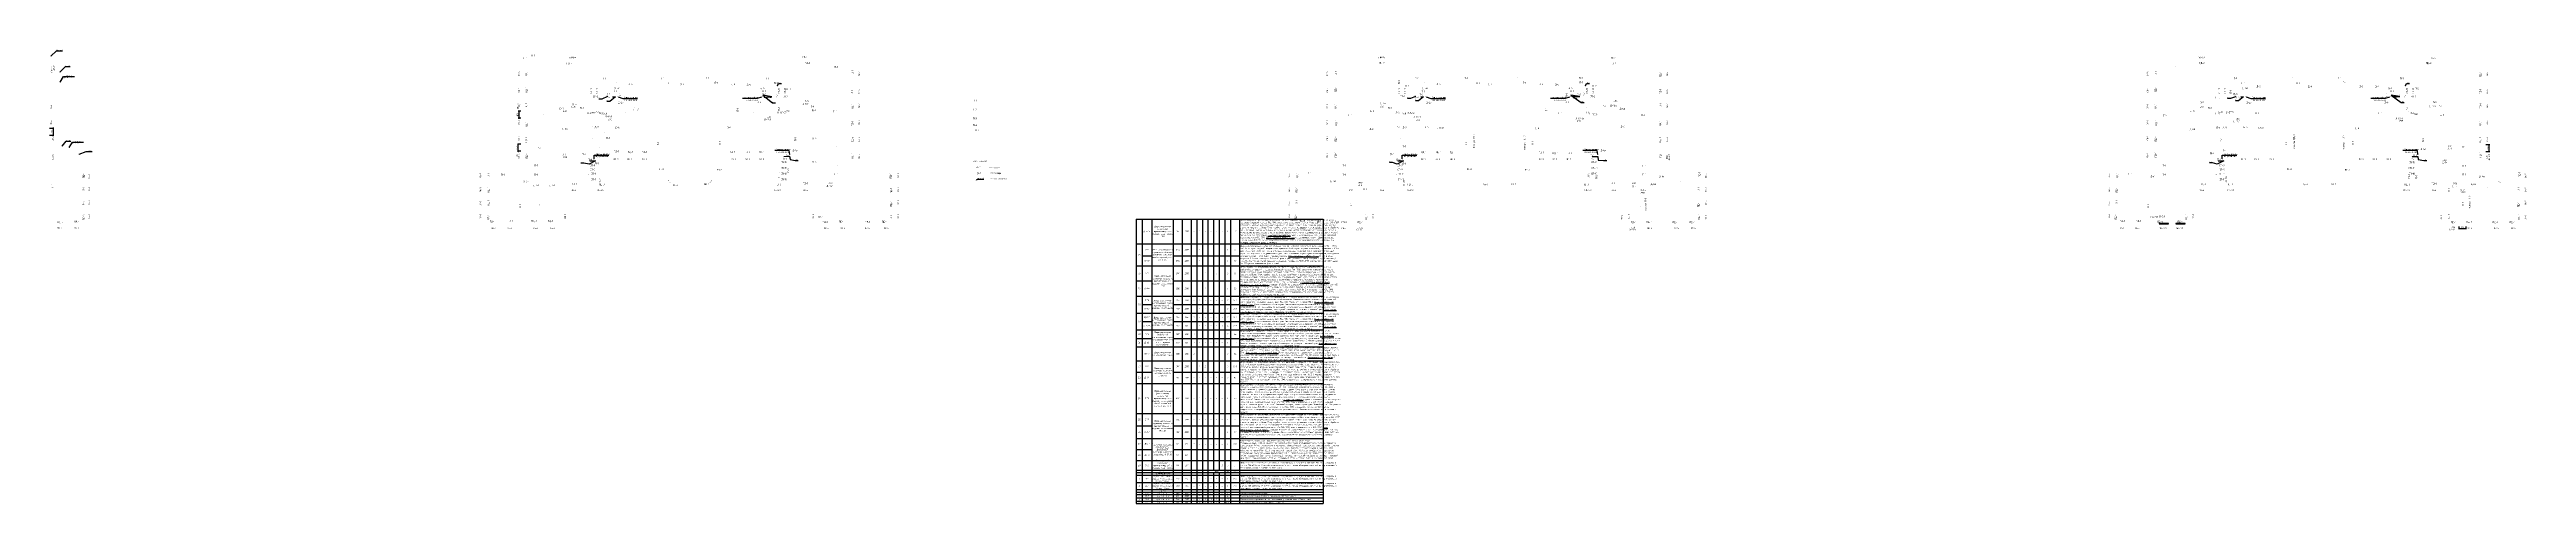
# Model space of a CAD drawing. Header units: millimetres. Extents: x -847489 to 546831, y -667201 to 947412.
# Drawn here: x -149489 to 264137, y 8687 to 84503 of the extents above; entities that cross this region are included whole.
import ezdxf
from ezdxf import colors
from ezdxf.entities.mleader import LeaderData, LeaderLine
from ezdxf.enums import TextEntityAlignment as Align
from ezdxf.math import Vec2, Vec3

# ---------------------------------------------------------------- set-up
doc = ezdxf.new("R2010")
doc.units = ezdxf.units.MM
doc.layers.add('PDF _0', color=7, linetype='Continuous')
doc.layers.add('АР_Таблицы', color=250, linetype='Continuous')
for name, color, linetype, lineweight in [('АР-Выноски', 5, 'Continuous', 5), ('АР.РД_Маркер_Двери', 76, 'Continuous', 15), ('АР_Выноски АПР', 5, 'Continuous', 5), ('АР_Перегородки сантехнические', 216, 'Continuous', 9), ('АР_Подоконники', 163, 'Continuous', 9), ('АР_Размеры нов.', 15, 'Continuous', 0), ('Маркировка ОКОН на маркир. плане', 7, 'Continuous', 18)]:
    doc.layers.add(name, color=color, linetype=linetype, lineweight=lineweight)
doc.layers.add('АР_ПБ_Двери', color=7, linetype='Continuous', lineweight=15, true_color=0xdb0000)
doc.layers.add('Противопожарные', color=7, linetype='Continuous', lineweight=9, true_color=0xc92508)
doc.styles.add('ICOCPEUR', font='isocpeur.ttf')
doc.styles.add('ISOCPEUR', font='isocpeur.ttf', dxfattribs={"width": 0.7})
doc.styles.add('PDF ISOCPEUR', font='isocpeur.ttf')
doc.styles.add('Архитект', font='isocpeur.ttf', dxfattribs={"width": 0.8, "oblique": 8})
doc.dimstyles.new('R_100', dxfattribs={"dimtxt": 270, "dimasz": 120, "dimexe": 100, "dimexo": 0, "dimgap": 60, "dimtad": 1, "dimdec": 0, "dimrnd": 5, "dimzin": 0, "dimdsep": 46, "dimtxsty": 'ISOCPEUR', "dimblk": 'ARCHTICK', "dimcen": 0, "dimdle": 100, "dimclrd": 256, "dimclre": 256, "dimclrt": 256, "dimadec": 0, "dimazin": 0, "dimtfac": 2, "dimtdec": 0, "dimtofl": 0, "dimtmove": 1, "dimatfit": 3, "dimfxl": 1, "dimtvp": 3, "dimtfill": 1, "dimtolj": 1, "dimtzin": 0, "dimarcsym": 0})

# ---------------------------------------------------------------- blocks, each defined once
blk = doc.blocks.new('_ArchTick')
at = {"color": 0, "linetype": 'ByBlock', "const_width": 0.15}
blk.add_lwpolyline([(-0.5, -0.5), (0.5, 0.5)], dxfattribs=at)
blk = doc.blocks.new('*D37')
at = {"layer": 'АР_Размеры нов.', "lineweight": -2, "ltscale": 100, "transparency": 16777216}
for p, q in [((252761, 54586), (254131, 54586)), ((252861, 54946), (252861, 54486)), ((254031, 54946), (254031, 54486))]:
    blk.add_line(p, q, dxfattribs=at)
at = {"layer": 'АР_Размеры нов.', "lineweight": -2, "ltscale": 100, "transparency": 16777216, "xscale": 120, "yscale": 120, "zscale": 120, "rotation": 180}
blk.add_blockref('_ArchTick', (252861, 54586), dxfattribs=at)
at = {"layer": 'АР_Размеры нов.', "lineweight": -2, "ltscale": 100, "transparency": 16777216, "xscale": 120, "yscale": 120, "zscale": 120}
blk.add_blockref('_ArchTick', (254031, 54586), dxfattribs=at)
at = {"layer": 'АР_Размеры нов.', "ltscale": 100, "transparency": 16777216, "insert": (253446, 54781), "char_height": 270, "attachment_point": 5, "style": 'ISOCPEUR'}
blk.add_mtext('\\A1;1170', dxfattribs=at)
blk = doc.blocks.new('*D34')
at = {"layer": 'АР_Размеры нов.', "lineweight": -2, "ltscale": 100, "transparency": 16777216}
for p, q in [((257336, 68621), (258022, 68621)), ((257336, 67451), (258022, 67451)), ((257922, 67351), (257922, 68721))]:
    blk.add_line(p, q, dxfattribs=at)
at = {"layer": 'АР_Размеры нов.', "lineweight": -2, "ltscale": 100, "transparency": 16777216, "xscale": 120, "yscale": 120, "zscale": 120}
for p, rotation in [((257922, 68621), 90), ((257922, 67451), 270)]:
    blk.add_blockref('_ArchTick', p, dxfattribs=dict(at, rotation=rotation))
at = {"layer": 'АР_Размеры нов.', "ltscale": 100, "transparency": 16777216, "insert": (257727, 68036), "char_height": 270, "attachment_point": 5, "rotation": 90, "style": 'ISOCPEUR'}
blk.add_mtext('\\A1;1170', dxfattribs=at)
blk = doc.blocks.new('*D35')
at = {"layer": 'АР_Размеры нов.', "lineweight": -2, "ltscale": 100, "transparency": 16777216}
for p, q in [((-149489, 71391), (-148752, 71391)), ((-148852, 70121), (-148852, 71491)), ((-149479, 70221), (-148752, 70221))]:
    blk.add_line(p, q, dxfattribs=at)
at = {"layer": 'АР_Размеры нов.', "lineweight": -2, "ltscale": 100, "transparency": 16777216, "xscale": 120, "yscale": 120, "zscale": 120}
for p, rotation in [((-148852, 71391), 90), ((-148852, 70221), 270)]:
    blk.add_blockref('_ArchTick', p, dxfattribs=dict(at, rotation=rotation))
at = {"layer": 'АР_Размеры нов.', "ltscale": 100, "transparency": 16777216, "insert": (-149047, 70806), "char_height": 270, "attachment_point": 5, "rotation": 90, "style": 'ISOCPEUR'}
blk.add_mtext('\\A1;1170', dxfattribs=at)
blk = doc.blocks.new('*D36')
at = {"layer": 'АР_Размеры нов.', "lineweight": -2, "ltscale": 100, "transparency": 16777216}
for p, q in [((-70776, 74211), (-71246, 74211)), ((-70766, 73041), (-71246, 73041)), ((-71146, 74311), (-71146, 72941))]:
    blk.add_line(p, q, dxfattribs=at)
at = {"layer": 'АР_Размеры нов.', "lineweight": -2, "ltscale": 100, "transparency": 16777216, "xscale": 120, "yscale": 120, "zscale": 120}
for p, rotation in [((-71146, 74211), 90), ((-71146, 73041), 270)]:
    blk.add_blockref('_ArchTick', p, dxfattribs=dict(at, rotation=rotation))
at = {"layer": 'АР_Размеры нов.', "ltscale": 100, "transparency": 16777216, "insert": (-71341, 73626), "char_height": 270, "attachment_point": 5, "rotation": 90, "style": 'ISOCPEUR'}
blk.add_mtext('\\A1;1170', dxfattribs=at)
blk = doc.blocks.new('*D33')
at = {"layer": 'АР_Размеры нов.', "lineweight": -2, "ltscale": 100, "transparency": 16777216}
for p, q in [((-70776, 68671), (-71315, 68671)), ((-70776, 67501), (-71315, 67501)), ((-71215, 67401), (-71215, 68771))]:
    blk.add_line(p, q, dxfattribs=at)
at = {"layer": 'АР_Размеры нов.', "lineweight": -2, "ltscale": 100, "transparency": 16777216, "xscale": 120, "yscale": 120, "zscale": 120}
for p, rotation in [((-71215, 68671), 90), ((-71215, 67501), 270)]:
    blk.add_blockref('_ArchTick', p, dxfattribs=dict(at, rotation=rotation))
at = {"layer": 'АР_Размеры нов.', "ltscale": 100, "transparency": 16777216, "insert": (-71410, 68086), "char_height": 270, "attachment_point": 5, "rotation": 90, "style": 'ISOCPEUR'}
blk.add_mtext('\\A1;1170', dxfattribs=at)
blk = doc.blocks.new('*T1997')
at = {"layer": 'АР_Таблицы', "color": 0, "linetype": 'ByBlock', "lineweight": -2, "transparency": 16777216}
for p, q in [((0, 0), (31260, 0)), ((0, 0), (0, -47504)), ((1000, 0), (1000, -47504)), ((2619, 0), (2619, -47504)), ((6181, 0), (6181, -47504)), ((7681, 0), (7681, -47504)), ((9181, 0), (9181, -47504)), ((10121, 0), (10121, -47504)), ((11061, 0), (11061, -47504)), ((12001, 0), (12001, -47504)), ((12941, 0), (12941, -41952)), ((13881, 0), (13881, -41952)), ((14821, 0), (14821, -47504)), ((15761, 0), (15761, -47504)), ((17260, 0), (17260, -47504)), ((31260, 0), (31260, -47504)), ((0, -4131), (31260, -4131)), ((0, -7827), (31260, -7827)), ((1000, -6129), (2619, -6129)), ((6181, -6129), (17260, -6129)), ((0, -10347), (2619, -10347)), ((6181, -10347), (17260, -10347)), ((0, -12867), (31260, -12867)), ((0, -15698), (31260, -15698)), ((1000, -14282), (2619, -14282)), ((6181, -14282), (17260, -14282)), ((0, -18529), (31260, -18529)), ((0, -19944), (2619, -19944)), ((1000, -17113), (2619, -17113)), ((6181, -17113), (17260, -17113)), ((6181, -19944), (17260, -19944)), ((0, -21360), (31260, -21360)), ((0, -23678), (31260, -23678)), ((0, -25560), (2619, -25560)), ((0, -27442), (31260, -27442)), ((6181, -25560), (17260, -25560)), ((0, -32456), (31260, -32456)), ((0, -34547), (2619, -34547)), ((0, -36637), (31260, -36637)), ((6181, -34547), (17260, -34547)), ((0, -38495), (2619, -38495)), ((0, -40352), (31260, -40352)), ((6181, -38495), (17260, -38495)), ((0, -41952), (31260, -41952)), ((0, -42358), (31260, -42358)), ((0, -42764), (31260, -42764)), ((0, -43978), (31260, -43978)), ((0, -45192), (31260, -45192)), ((12941, -42358), (12941, -47504)), ((13881, -42358), (13881, -47504)), ((0, -45598), (31260, -45598)), ((0, -46004), (31260, -46004)), ((0, -46551), (31260, -46551)), ((0, -47098), (31260, -47098)), ((0, -47504), (31260, -47504))]:
    blk.add_line(p, q, dxfattribs=at)
at = {"layer": 'АР_Таблицы', "transparency": 16777216, "style": 'Архитект'}
for s, insert, char_height, width, attachment_point in [('Д-12/2л', (1810, -2066), 250, 1419.22, 5), ('Дверь полуторная {\\C4;остекленная }противопожарная с пределом огнестойкости {\\C1;EI60}', (4400, -2066), 250, 3361.75, 5), ('1700', (6931, -2066), 250, 1300, 5), ('2200', (8431, -2066), 250, 1300, 5), ('-', (9651, -2066), 250, 740, 5), ('1', (10591, -2066), 250, 740, 5), ('-', (11531, -2066), 250, 740, 5), ('-', (12471, -2066), 250, 740, 5), ('-', (13411, -2066), 250, 740, 5), ('-', (14351, -2066), 250, 740, 5), ('1', (15291, -2066), 250, 740, 5), ('3.7', (16511, -2066), 250, 1299.53, 5), ('Дверь двупольная (полуторная) остекленная противопожарная с пределом огнестойксти {\\C1;EI60} из алюм. с порошковой окраской каркаса RAL 7016, заполнение огнестойким стеклом. Класс защиты остекл. СМ4 (ГОСТ 30862-2014), полотно двери в одной плоскости с коробкой с двух сторон, толщина двери 65мм, ширина видимого профиля не более 70мм, коробка телескопическая, устойчивая к влажной обработке и обработке дез. средствами, стойки выполнить со стальным армир. трубой через полосу из стекломагне- зитового листа, внутр. примык. стекла к алюм. профилю выполняются с прим. терморасширяющихся уплотнителей. Петли Fural 3-х секционные, {\\Lс выпадающим порогом.} Ручки - {\\C1;антипаника на две створки} с покраской всех элементов в RAL 7016. {\\LРучка нажимная типа U-form} из нержавеющей стали.  Доводчик на две створки типа INOX EN 2-4 со скользящей тягой RAL 7016, открыв. полотен более 180%%D, координаторы последов. закрывания дверных полотен.', (17360, -2066), 250, 13800, 4), ('25', (500, -5979), 300, 800, 5), ('Д-13л', (1810, -6978), 250, 1419.22, 5), ('Д-13', (1810, -5130), 250, 1419.22, 5), ('Дверь полуторапольная {\\C5;глухая} композитная с отбойной пластиной нержавеющей на уровне рук и ног', (4400, -5979), 250, 3361.75, 5), ('1584', (6931, -5130), 250, 1300, 5), ('1584', (6931, -6978), 250, 1300, 5), ('2200', (8431, -5130), 250, 1300, 5), ('2200', (8431, -6978), 250, 1300, 5), ('-', (9651, -5130), 250, 740, 5), ('-', (9651, -6978), 250, 740, 5), ('1', (10591, -5130), 250, 740, 5), ('1', (10591, -6978), 250, 740, 5), ('-', (11531, -5130), 250, 740, 5), ('-', (11531, -6978), 250, 740, 5), ('-', (12471, -5130), 250, 740, 5), ('-', (12471, -6978), 250, 740, 5), ('-', (13411, -5130), 250, 740, 5), ('-', (13411, -6978), 250, 740, 5), ('-', (14351, -5130), 250, 740, 5), ('-', (14351, -6978), 250, 740, 5), ('1', (15291, -5130), 250, 740, 5), ('1', (15291, -6978), 250, 740, 5), ('3.5', (16511, -5130), 250, 1299.53, 5), ('3.5', (16511, -6978), 250, 1299.53, 5), ('Дверь полуторапольная глухая композитная, полотно толщиной 40мм из lvl-бруса, покрыто ПВХ - 1.5мм (RAL 9010), торец гладкий, покрыт алюм. кромкой с 4-ёх сторон, коробка телескопич., наличники - ПВХ с двух сторон (RAL 9010), без порога. Отбойная пластина нерж. толщиной 0.6мм шириной 200мм с двух сторон по низу полотна на уровне ног и рук. Замок (с язычком) с цилиндром: ключ/барашек, накладка на цилиндр круглая - 10мм (цвет - матовый никель). {\\LРучка нажимная с обеих сторон} 100 000 циклов открываний. Петли накладные "бабочки", цвет - хром. Доводчик накладной (цвет - серый металлик) типа DL Smart* с функцией задержки в открытом положении HOLD OPEN с рычажной тягой ФОП, выдер. 100 000 циклов открываний (или аналог).', (17360, -5979), 250, 13800, 4), ('Дверь двупольная (полуторная) остекленная противопожарная с пределом огнестойксти EIW-30 из алюминиевого профиля с порошковой окраской каркаса RAL 7016, заполнение огнестойким стеклом. Полотно двери в одной плоскости с коробкой с двух сторон, толщина двери 65мм, ширина видимого профиля не более 70мм, коробка телескопическая, устойчивая к влажной обработке и обработке дез. средствами, стойки выполнить со стальным армированием трубой через полосу из стекломагнезитового листа, внутренние примыкания стекла к алюминиевому профилю выполняется с применением терморасширяющихся уплотнителей. Петли Fural 3-х секционные{\\L, с выпадающим порогом.} {\\LРучка (вертикальная штанга) прямая} с отводом OR.BI.454 из шлифованной - 6 11 9 26 нержавеющей стали AISI 316 диаметром 32мм на всю высоту двери и (с двух сторон полотна на активной створке). Замок с цилиндром "ключ/барашек". Доводчик на две створки типа INOX EN 2-4 со скольз. тягой RAL 7016, открывание полотен на 180 градусов, координаторы последовательного закрывания дверных полотен. Оклейка матовой пленкой в заводских условиях', (17360, -10347), 250, 13800, 4), ('26', (500, -9087), 300, 800, 5), ('27', (500, -11607), 300, 800, 5), ('Д-14л', (1810, -11607), 250, 1419.22, 5), ('Д-14', (1810, -9087), 250, 1419.22, 5), ('Дверь двупольная (полуторная) {\\C4;остекленная }противопожарная с пределом огнестойкости {\\C1;EI30}', (4400, -10347), 250, 3361.75, 5), ('1500', (6931, -9087), 250, 1300, 5), ('1500', (6931, -11607), 250, 1300, 5), ('2200', (8431, -9087), 250, 1300, 5), ('2200', (8431, -11607), 250, 1300, 5), ('-', (9651, -9087), 250, 740, 5), ('-', (9651, -11607), 250, 740, 5), ('-', (10591, -9087), 250, 740, 5), ('-', (10591, -11607), 250, 740, 5), ('1', (11531, -9087), 250, 740, 5), ('1', (11531, -11607), 250, 740, 5), ('-', (12471, -9087), 250, 740, 5), ('-', (12471, -11607), 250, 740, 5), ('-', (13411, -11607), 250, 740, 5), ('1', (13411, -9087), 250, 740, 5), ('-', (14351, -9087), 250, 740, 5), ('-', (14351, -11607), 250, 740, 5), ('2', (15291, -9087), 250, 740, 5), ('1', (15291, -11607), 250, 740, 5), ('3.3', (16511, -11607), 250, 1299.53, 5), ('6.6', (16511, -9087), 250, 1299.53, 5), ('28', (500, -14282), 300, 800, 5), ('Д-15/1', (1810, -16406), 250, 1419.22, 5), ('Д-15л', (1810, -14990), 250, 1419.22, 5), ('Д-15', (1810, -13575), 250, 1419.22, 5), ('Дверь однопольная {\\C5;металлическая} глухая\\Pпротивопожарная с пределом огнестойкости ', (4400, -14282), 250, 3361.75, 5), ('Дверь однопольная {\\C5;металлическая} глухая\\Pпротивопожарная с пределом огнестойкости ', (4400, -17113), 250, 3361.75, 5), ('1167', (6931, -13575), 250, 1300, 5), ('1167', (6931, -14990), 250, 1300, 5), ('1167', (6931, -16406), 250, 1300, 5), ('2200', (8431, -13575), 250, 1300, 5), ('2200', (8431, -14990), 250, 1300, 5), ('1900', (8431, -16406), 250, 1300, 5), ('-', (9651, -13575), 250, 740, 5), ('-', (9651, -14990), 250, 740, 5), ('1', (9651, -16406), 250, 740, 5), ('2', (10591, -13575), 250, 740, 5), ('-', (10591, -16406), 250, 740, 5), ('1', (10591, -14990), 250, 740, 5), ('-', (11531, -13575), 250, 740, 5), ('-', (11531, -16406), 250, 740, 5), ('1', (11531, -14990), 250, 740, 5), ('-', (12471, -13575), 250, 740, 5), ('-', (12471, -16406), 250, 740, 5), ('1', (12471, -14990), 250, 740, 5), ('-', (13411, -13575), 250, 740, 5), ('-', (13411, -14990), 250, 740, 5), ('-', (13411, -16406), 250, 740, 5), ('-', (14351, -13575), 250, 740, 5), ('-', (14351, -14990), 250, 740, 5), ('1', (14351, -16406), 250, 740, 5), ('3', (15291, -14990), 250, 740, 5), ('2', (15291, -13575), 250, 740, 5), ('2', (15291, -16406), 250, 740, 5), ('18.0', (16511, -14990), 250, 1299.53, 5), ('10.3', (16511, -13575), 250, 1299.53, 5), ('10.3', (16511, -16406), 250, 1299.53, 5), ('\\A1;Дверь однопольная мет. глухая противопожарная 2-го типа с пределом огнестойкости {\\C1;EI30}, с уплотнением в притворах, оборудов. устройством для самозакрывания. Дверная коробка и полотно - сталь толщиной 1.2мм, покрытие порошковая окраска, цвет RAL 9010. Наличник не менее 55мм. {\\LПорог стационарный плоский 14мм. \\l\\C5;Ручки нажимные с обеих сторон.} Петли каплевидные на подшипниках  регулируемые. Замок роликовый противопожарный с накладкой на цилиндр "ключ-{\\A0;барашек}", 100 000 циклом открыв. Цвет замка и цилиндра - никель, цвет круглой накладки на цилиндр - матовый хром. {\\LРучка нажим. типа U-form} из нержавеющей стали. Доводчик типа DL77 с рычажной тягой.', (17360, -14282), 250, 13800, 4), ('\\A1;Дверь однопольная мет. глухая противопожарная 2-го типа с пределом огнестойкости {\\C1;EI30}, с уплотнением в притворах, оборудов. устройством для самозакрывания. Дверная коробка и полотно - сталь толщиной 1.2мм, покрытие порошковая окраска, цвет RAL 9010. Наличник не менее 55мм. {\\LПорог стационарный плоский 14мм. \\l\\C5;Ручки нажимные с обеих сторон.} Петли каплевидные на подшипниках  регулируемые. Замок роликовый противопожарный с накладкой на цилиндр "ключ-{\\A0;барашек}", 100 000 циклом открыв. Цвет замка и цилиндра - никель, цвет круглой накладки на цилиндр - матовый хром. {\\LРучка нажим. типа U-form} из нержавеющей стали. Доводчик типа DL77 с рычажной тягой.', (17360, -17113), 250, 13800, 4), ('29', (500, -17113), 300, 800, 5), ('30', (500, -19237), 300, 800, 5), ('31', (500, -20652), 300, 800, 5), ('Д-15/1л', (1810, -17821), 250, 1419.22, 5), ('Д-16л', (1810, -20652), 250, 1419.22, 5), ('Д-16', (1810, -19237), 250, 1419.22, 5), ('Дверь двупольная (полуторная) {\\C5;металлическая} глухая противопожарная 2-го типа с пределом огнестойкости ', (4400, -19944), 250, 3361.75, 5), ('1502', (6931, -19237), 250, 1300, 5), ('1502', (6931, -20652), 250, 1300, 5), ('1167', (6931, -17821), 250, 1300, 5), ('1900', (8431, -17821), 250, 1300, 5), ('1900', (8431, -19237), 250, 1300, 5), ('1900', (8431, -20652), 250, 1300, 5), ('3', (9651, -17821), 250, 740, 5), ('2', (9651, -19237), 250, 740, 5), ('1', (9651, -20652), 250, 740, 5), ('-', (10591, -17821), 250, 740, 5), ('-', (10591, -19237), 250, 740, 5), ('-', (10591, -20652), 250, 740, 5), ('-', (11531, -17821), 250, 740, 5), ('-', (11531, -19237), 250, 740, 5), ('-', (11531, -20652), 250, 740, 5), ('-', (12471, -17821), 250, 740, 5), ('-', (12471, -19237), 250, 740, 5), ('-', (12471, -20652), 250, 740, 5), ('-', (13411, -17821), 250, 740, 5), ('-', (13411, -19237), 250, 740, 5), ('-', (13411, -20652), 250, 740, 5), ('-', (14351, -19237), 250, 740, 5), ('-', (14351, -20652), 250, 740, 5), ('1', (14351, -17821), 250, 740, 5), ('4', (15291, -17821), 250, 740, 5), ('2', (15291, -19237), 250, 740, 5), ('1', (15291, -20652), 250, 740, 5), ('18.0', (16511, -17821), 250, 1299.53, 5), ('3.3', (16511, -20652), 250, 1299.53, 5), ('6.6', (16511, -19237), 250, 1299.53, 5), ('\\A1;Дверь полуторопольная мет. глухая противопожарная 2-го типа с пределом огнестойкости {\\A0;\\C1;EI-30},\\Pс уплотнением в притворах, оборудованная устройством для самозакр. Дверная коробка и полотно - сталь толщ. 1.2мм, покрытие порошковая окраска, цвет RAL 9010. Наличник не менее 55мм. {\\LПорог стацион. плоский 14мм.} {\\C5;Ручки нажимные с обеих сторон\\A0;\\fTimes New Roman|b0|i0|c204|p18;\\C28;\\c855309;. }Петли каплевидные на подшипниках  регулируемые. Замок роликовый противопожарный с накладкой на цилиндр "ключ-{\\A0;барашек}", 100 000 циклом открываний. Цвет замка и цилиндра - никель, цвет круглой накладки на цилиндр - матовый хром. {\\LРучка нажим. типа U-form }из нерж. стали. Доводчик типа DL77 с рычажной тягой.', (17360, -19944), 250, 13800, 4), ('32', (500, -24619), 300, 800, 5), ('Д-16/1', (1810, -22519), 250, 1419.22, 5), ('Д-17', (1810, -24619), 250, 1419.22, 5), ('Дверь двупольная (полуторная) {\\C4;остекленная }из алюминиевого профиля', (4400, -25560), 250, 3361.75, 5), ('Дверь полуторная {\\C5;металлическая} глухая ', (4400, -22519), 250, 3361.75, 5), ('1500', (6931, -22519), 250, 1300, 5), ('1700', (6931, -24619), 250, 1300, 5), ('2200', (8431, -24619), 250, 1300, 5), ('1900', (8431, -22519), 250, 1300, 5), ('2', (9651, -22519), 250, 740, 5), ('-', (9651, -24619), 250, 740, 5), ('-', (10591, -22519), 250, 740, 5), ('1', (10591, -24619), 250, 740, 5), ('2', (11531, -24619), 250, 740, 5), ('-', (11531, -22519), 250, 740, 5), ('-', (12471, -22519), 250, 740, 5), ('-', (12471, -24619), 250, 740, 5), ('-', (13411, -22519), 250, 740, 5), ('-', (13411, -24619), 250, 740, 5), ('-', (14351, -22519), 250, 740, 5), ('-', (14351, -24619), 250, 740, 5), ('3', (15291, -24619), 250, 740, 5), ('2', (15291, -22519), 250, 740, 5), ('16.8', (16511, -24619), 250, 1299.53, 5), ('6.6', (16511, -22519), 250, 1299.53, 5), ('Дверь двупольная (полуторная) остекленная из алюминиевого профиля с порошковой окраской каркаса RAL 7016, заполнение звукоизоляционным стеклопакетом толщиной 50мм, класс защиты остеклением СМ4 (ГОСТ 30862-2014), полотно двери в одной плоскости с коробкой с двух сторон, толщина двери 65мм, ширина видимого профиля не более 70мм, коробка телескопическая,{\\C5; }устойчивая к влажной обработке и обработке дез. средствами. Петли Fural 3-х секционные, без порога. Ручки - {\\C1;антипаника на две створки }с покраской всех элементов (кроме штанги) в RAL 7016, штанга окрашивается в RAL 7047. {\\C5;С наружной стороны нажимная ручка на основной (активной) створке\\fTimes New Roman|b0|i0|c204|p18;\\C28;\\c855309;.} Замок с цилиндром "ключ/барашек". Доводчик типа INOX или GEZE EN 2-4 со скользящей тягой RAL 7016, координаторы последовательного закрывания дверных полотен.', (17360, -25560), 250, 13800, 4), ('\\A1;Дверь полуторная мет. глухая, уплотнением в притворах, оборудов. устройством для самозакрывания. Дверная коробка и полотно - сталь толщиной 1.2мм, покрытие порошковая окраска, цвет RAL 9010. Наличник не менее 55мм. {\\LПорог стационарный плоский 14мм.} Петли каплевидные на подшипниках  регулируемые. Замок роликовый противопожарный с накладкой на цилиндр "ключ-{\\A0;барашек}", 100 000 циклом открыв. Цвет замка и цилиндра - никель, цвет круглой накладки на цилиндр - матовый хром. {\\LРучка нажим. типа U-form} из нержавеющей стали. Доводчик типа DL77 с рычажной тягой.', (17360, -22519), 240, 13800, 4), ('33', (500, -26501), 300, 800, 5), ('Д-17л', (1810, -26501), 250, 1419.22, 5), ('Дверь двупольная (равнопольная) {\\C4;остекленная }противопожарная с пределом огнестойкости {\\C1;EIW-30 \\C5;с оклейкой матовой пленкой}', (4400, -29949), 250, 3361.75, 5), ('1700', (6931, -26501), 250, 1300, 5), ('2200', (8431, -26501), 250, 1300, 5), ('-', (9651, -26501), 250, 740, 5), ('1', (10591, -26501), 250, 740, 5), ('1', (11531, -26501), 250, 740, 5), ('-', (12471, -26501), 250, 740, 5), ('-', (13411, -26501), 250, 740, 5), ('-', (14351, -26501), 250, 740, 5), ('2', (15291, -26501), 250, 740, 5), ('11.2', (16511, -26501), 250, 1299.53, 5), ('Дверь двупольная остекленная противопожарная с пределом огнестойксти {\\C1;EIW-30} из алюминиевого профиля с порошковой окраской каркаса RAL 7016, заполнение огнестойким стеклом. Полотно двери в одной плоскости с коробкой с двух сторон, толщина двери 65мм, ширина видимого профиля не более 70мм, коробка телескопическая, устойчивая к влажной обработке и обработке дез. средствами, стойки выполнить со стальным армированием трубой через полосу из стекломагнезитового листа, внутренние примыкания стекла к алюминиевому профилю выполняется с применением терморасширяющихся уплотнителей. Петли Fural 3-х секционные, с {\\Lвыпадающим порогом}. Ручки - {\\C1;антипаника на две створки }с покраской всех элементов (кроме штанги) в RAL 7016, штанга окрашивается в RAL 7047. {\\C5;С наружной стороны нажимная ручка на основной (активной) створке\\fTimes New Roman|b0|i0|c204|p18;\\C28;\\c855309;.} Замок с цилиндром "ключ/барашек". Доводчик на две створки типа INOX EN 2-4 со скольз. тягой RAL 7016, открывание полотен на 180 градусов, координаторы последовательного закрывания дверных полотен. Оклейка матовой пленкой в заводских условиях', (17360, -29949), 250, 13800, 4), ('34', (500, -29949), 300, 800, 5), ('Д-18', (1810, -29949), 250, 1419.22, 5), ('2034', (6931, -29949), 250, 1300, 5), ('2200', (8431, -29949), 250, 1300, 5), ('-', (9651, -29949), 250, 740, 5), ('1', (10591, -29949), 250, 740, 5), ('-', (11531, -29949), 250, 740, 5), ('-', (12471, -29949), 250, 740, 5), ('-', (13411, -29949), 250, 740, 5), ('-', (14351, -29949), 250, 740, 5), ('1', (15291, -29949), 250, 740, 5), ('4.5', (16511, -29949), 250, 1299.53, 5), ('{\\C256;\\c0;Дверь двупольная (полуторная) остекленная из алюминиевого профиля с порошковой окраской каркаса RAL 7016, заполнение звукоизоляционным стеклопакетом толщиной 50мм, класс защиты остеклением СМ4 (ГОСТ 30862-2014), полотно двери в одной плоскости с коробкой с двух сторон, толщина двери 65мм, ширина видимого профиля не более 70мм, коробка телескопическая, устойчивая к влажной обработке и обработке дез. средствами. Петли Fural 3-х секционные, без порога. Ручки - антипаника на две створки с покраской всех элементов (кроме штанги) в RAL 7016, штанга окрашивается в RAL 7047. \\LРучка (вертикальная штанга) прямая\\l с отводом OR.BI.454 из шлифованной - 6 11 9 26 нержавеющей стали AISI 316 диаметром 32мм на всю высоту двери. Замок с цилиндром "ключ/барашек". Доводчик типа INOX или GEZE EN 2-4 со скользящей тягой RAL 7016, координаторы последовательного закрывания дверных полотен.}', (17360, -34547), 250, 13800, 4), ('35', (500, -33502), 300, 800, 5), ('36', (500, -35592), 300, 800, 5), ('Д-19л', (1810, -35592), 250, 1419.22, 5), ('Д-19', (1810, -33502), 250, 1419.22, 5), ('Дверь двупольная (полуторная) {\\C4;остекленная }противопожарная с пределом огнестойкости {\\C1;EIW-30}', (4400, -34547), 250, 3361.75, 5), ('1700', (6931, -33502), 250, 1300, 5), ('1700', (6931, -35592), 250, 1300, 5), ('2200', (8431, -33502), 250, 1300, 5), ('2200', (8431, -35592), 250, 1300, 5), ('-', (9651, -33502), 250, 740, 5), ('-', (9651, -35592), 250, 740, 5), ('-', (10591, -33502), 250, 740, 5), ('-', (10591, -35592), 250, 740, 5), ('-', (11531, -33502), 250, 740, 5), ('-', (11531, -35592), 250, 740, 5), ('-', (12471, -33502), 250, 740, 5), ('{\\C5;1}', (12471, -35592), 250, 740, 5), ('-', (13411, -33502), 250, 740, 5), ('-', (13411, -35592), 250, 740, 5), ('-', (14351, -33502), 250, 740, 5), ('-', (14351, -35592), 250, 740, 5), ('-', (15291, -33502), 250, 740, 5), ('1', (15291, -35592), 250, 740, 5), ('{\\C5;3.7}', (16511, -35592), 250, 1299.53, 5), ('-', (16511, -33502), 250, 1299.53, 5), ('Утепленная гермодверь для форкамеры ДУс1,25х0,5ЭТ (с учетом технических\\Pтребований серии 5.904-4{\\A1;) однопольная металлическая глухая} {\\A1;противопожарная 2-го типа с пределом огнестойкости \\C1;EI-30\\C256;, с уплотнением в притворах, оборудованная устройством для самозакрывания. Дверная коробка и полотно - сталь толщиной не менее 1.2мм, покрытие порошковая окраска, цвет RAL 9010. Наличник не менее 55мм. Порог стационарный плоский 14мм. Петли каплевидные на подшипниках  регулируемые. Замок роликовый противопожарный с накладкой на цилиндр "ключ-}барашек{\\A1;", 100 000 циклом открываний. Цвет замка и цилиндра - никель, цвет круглой накладки на цилиндр - матовый хром. Ручка нажимная типа U-form из нержавеющей стали. Доводчик типа DL77 с рычажной тягой.}', (17360, -38495), 250, 13800, 4), ('38', (500, -39423), 300, 800, 5), ('39', (500, -41152), 300, 800, 5), ('37', (500, -37566), 300, 800, 5), ('ДУс-1л', (1810, -39423), 250, 1419.22, 5), ('ДУс-1', (1810, -37566), 250, 1419.22, 5), ('ЛН-1', (1810, -41152), 250, 1419.22, 5), ('Люк наружный утепленный{\\C4; }противопожарный с пределом огнестойкости {\\C1;EIW-30\\P}', (4400, -41152), 250, 3461.75, 5), ('Утепленная гермодверь для форкамеры \\PДУс1,25х0,5ЭТ\\P 2-го типа с пределом огнестойкости{\\C1; EI-30}', (4400, -38495), 250, 3361.75, 5), ('505', (6931, -37566), 250, 1300, 5), ('505', (6931, -39423), 250, 1300, 5), ('800', (6931, -41152), 250, 1300, 5), ('1255', (8431, -37566), 250, 1300, 5), ('1255', (8431, -39423), 250, 1300, 5), ('1200', (8431, -41152), 250, 1300, 5), ('-', (9651, -39423), 300, 740, 5), ('-', (9651, -41152), 250, 740, 5), ('1', (9651, -37566), 250, 740, 5), ('-', (10591, -41152), 300, 740, 5), ('-', (10591, -37566), 250, 740, 5), ('-', (10591, -39423), 250, 740, 5), ('-', (11531, -37566), 250, 740, 5), ('-', (11531, -39423), 250, 740, 5), ('-', (11531, -41152), 250, 740, 5), ('-', (12471, -37566), 250, 740, 5), ('-', (12471, -39423), 250, 740, 5), ('1', (12471, -41152), 250, 740, 5), ('-', (13411, -37566), 250, 740, 5), ('-', (13411, -39423), 250, 740, 5), ('-', (13411, -41152), 250, 740, 5), ('2', (14351, -41152), 250, 740, 5), ('-', (14351, -37566), 250, 740, 5), ('-', (14351, -39423), 250, 740, 5), ('3', (15291, -41152), 250, 740, 5), ('-', (15291, -39423), 250, 740, 5), ('1', (15291, -37566), 250, 740, 5), ('0.63', (16511, -37566), 250, 1299.53, 5), ('3', (16511, -41152), 250, 1299.53, 5), ('-', (16511, -39423), 250, 1299.53, 5), ('Окно открывное передаточное из алюминиевого профиля с порошковой окраской RAL 7016. Габариты в чистоте 750*650(h)мм. Огнестойкие рольставни (откосы проема облицевать плиткой по подготовленной поверхности, толщина плитки на клее 25мм)', (17360, -41152), 250, 13800, 4), ('2', (500, -44585), 300, 800, 5), ('1', (500, -43371), 300, 800, 5), ('Ов-2', (1810, -44585), 250, 1419.22, 5), ('Ов-1', (1810, -43371), 250, 1419.22, 5), ('Передаточное окно с рольставнями на высоте 900мм от Ур.Ч.П.', (4400, -43371), 250, 3361.75, 5), ('Передаточное окно с рольставнями на высоте 900мм от Ур.Ч.П.', (4400, -44585), 250, 3361.75, 5), ('Внутренние окна', (4400, -42561), 250, 3361.75, 5), ('Лючки', (4400, -45395), 250, 3361.75, 5), ('2000', (6931, -44585), 250, 1300, 5), ('850', (6931, -43371), 250, 1300, 5), ('1300', (8431, -44585), 250, 1300, 5), ('750', (8431, -43371), 250, 1300, 5), ('-', (9651, -43371), 250, 740, 5), ('-', (9651, -44585), 250, 740, 5), ('1', (10591, -43371), 250, 740, 5), ('1', (10591, -44585), 250, 740, 5), ('-', (11531, -43371), 250, 740, 5), ('-', (11531, -44585), 250, 740, 5), ('-', (12471, -43371), 250, 740, 5), ('-', (12471, -44585), 250, 740, 5), ('Всего', (13411, -42155), 250, 2619.99, 5), ('-', (13411, -43371), 250, 740, 5), ('-', (13411, -44585), 250, 740, 5), ('-', (14351, -43371), 250, 740, 5), ('-', (14351, -44585), 250, 740, 5), ('207', (15291, -42155), 250, 740, 5), ('1', (15291, -43371), 250, 740, 5), ('1', (15291, -44585), 250, 740, 5), ('620.2', (16511, -42155), 250, 1299.53, 5), ('2.60', (16511, -44585), 250, 1299.53, 5), ('0.63', (16511, -43371), 250, 1299.53, 5), ('Окно открывное передаточное из алюминиевого профиля с порошковой окраской RAL 7016. Габариты в чистоте 750*650(h)мм. Огнестойкие рольставни (откосы проема облицевать плиткой по подготовленной поверхности, толщина плитки на клее 25мм)', (17360, -43371), 250, 13800, 4), ('Окно открывное передаточное из алюминиевого профиля с порошковой окраской RAL 7016. Габариты в чистоте 750*650(h)мм. Огнестойкие рольставни (откосы проема облицевать плиткой по подготовленной поверхности, толщина плитки на клее 25мм)', (17360, -44585), 250, 13800, 4), ('3', (500, -46824), 300, 800, 5), ('2', (500, -46278), 300, 800, 5), ('4', (500, -47301), 300, 800, 5), ('1', (500, -45801), 300, 800, 5), ('Л-4', (1810, -47301), 250, 1419.22, 5), ('Л-3', (1810, -46824), 250, 1419.22, 5), ('Л-2', (1810, -46278), 250, 1419.22, 5), ('Л-1', (1810, -45801), 250, 1419.22, 5), ('Скрытого типа', (4400, -45801), 250, 3361.75, 5), ('Скрытого типа', (4400, -46278), 250, 3361.75, 5), ('Скрытого типа', (4400, -46824), 250, 3361.75, 5), ('Скрытого типа', (4400, -47301), 250, 3361.75, 5), ('1500', (6931, -46824), 250, 1300, 5), ('1000', (6931, -45801), 250, 1300, 5), ('300', (6931, -47301), 250, 1300, 5), ('900', (6931, -46278), 250, 1300, 5), ('2200', (8431, -46278), 250, 1300, 5), ('2200', (8431, -46824), 250, 1300, 5), ('1000', (8431, -45801), 250, 1300, 5), ('400', (8431, -47301), 250, 1300, 5), ('-', (9651, -45801), 250, 740, 5), ('-', (9651, -46278), 250, 740, 5), ('-', (9651, -46824), 250, 740, 5), ('-', (9651, -47301), 250, 740, 5), ('32', (10591, -47301), 250, 740, 5), ('3', (10591, -46824), 250, 740, 5), ('1', (10591, -45801), 250, 740, 5), ('1', (10591, -46278), 250, 740, 5), ('29', (11531, -47301), 250, 740, 5), ('3', (11531, -46824), 250, 740, 5), ('1', (11531, -45801), 250, 740, 5), ('1', (11531, -46278), 250, 740, 5), ('25', (12471, -47301), 250, 740, 5), ('3', (12471, -46824), 250, 740, 5), ('1', (12471, -45801), 250, 740, 5), ('1', (12471, -46278), 250, 740, 5), ('17', (13411, -47301), 250, 740, 5), ('3', (13411, -46824), 250, 740, 5), ('1', (13411, -45801), 250, 740, 5), ('1', (13411, -46278), 250, 740, 5), ('-', (14351, -45801), 250, 740, 5), ('-', (14351, -46278), 250, 740, 5), ('-', (14351, -46824), 250, 740, 5), ('-', (14351, -47301), 250, 740, 5), ('103', (15291, -47301), 250, 740, 5), ('12', (15291, -46824), 250, 740, 5), ('4', (15291, -45801), 250, 740, 5), ('4', (15291, -46278), 250, 740, 5), ('Мелаллический однопольный', (17360, -45801), 250, 13800, 4), ('Мелаллический однопольный отметка низа 100мм от ур.ч.п.', (17360, -46278), 250, 13800, 4), ('Мелаллический двупольный противопожарный, отметка низа 100мм от ур.ч.п.', (17360, -46824), 250, 13800, 4), ('Мелаллический однопольный противопожарный', (17360, -47301), 250, 13800, 4)]:
    blk.add_mtext(s, dxfattribs=dict(at, insert=insert, char_height=char_height, width=width, attachment_point=attachment_point))
blk = doc.blocks.new('A$C55bc84b9')
at = {"layer": 'АР_Размеры нов.', "ltscale": 100}
for base, p1, p2, override, picture, middle in [((282026.2, -57560), (282396.4, -56390), (282406.4, -57560), {"dimpost": '\\X', "dimfxl": 2.5, "dimarcsym": 2}, '*D36', (281831.2, -56975)), ((204320, -59210), (203693.2, -60380), (203683.2, -59210), {"dimpost": '\\X', "dimfxl": 2.5, "dimarcsym": 1}, '*D35', (204125, -59795)), ((281956.8, -61930), (282396.4, -63100), (282396.4, -61930), {"dimpost": '\\X', "dimfxl": 2.5, "dimarcsym": 2}, '*D33', (281761.8, -62515)), ((611094.5, -61980), (610507.7, -63150), (610507.7, -61980), {"dimpost": '\\X', "dimfxl": 2.5, "dimarcsym": 2}, '*D34', (610899.5, -62565))]:
    dim = blk.add_linear_dim(base=base, p1=p1, p2=p2, angle=90, dimstyle='R_100', override=override, dxfattribs=at)
    dim.commit()
    dim.dimension.update_dxf_attribs({"geometry": picture, "text_midpoint": middle, "insert": (353172.1, -130600.7)})
dim = blk.add_linear_dim(base=(607202.7, -76014.4), p1=(606032.7, -75655), p2=(607202.7, -75655), dimstyle='R_100', override={"dimpost": '\\X', "dimfxl": 2.5, "dimarcsym": 2}, dxfattribs=at)
dim.commit()
dim.dimension.update_dxf_attribs({"geometry": '*D37', "text_midpoint": (606617.7, -75819.4), "insert": (353172.1, -130600.7)})

msp = doc.modelspace()

# ---------------------------------------------------------------- linework, layer by layer
at = {"layer": 'PDF _0', "color": 18, "true_color": 0x000000}
for points in [[(202809.014, 55383.3), (204351.155, 55383.3), (204351.155, 55429.458), (202809.014, 55429.458)], [(205600.615, 55402.775), (207142.756, 55402.775), (207142.756, 55448.933), (205600.615, 55448.933)]]:
    msp.add_lwpolyline(points, close=True, dxfattribs=at)

# ---------------------------------------------------------------- block references
msp.add_blockref('*T1997', (31960.491, 56190.5))
at = {"layer": 'PDF _0', "color": 6}
msp.add_blockref('A$C55bc84b9', (-353172.071, 130600.682), dxfattribs=at)

# ---------------------------------------------------------------- texts
at = {"insert": (7432.531, 65379.396), "char_height": 275, "width": 10706.56824, "attachment_point": 1, "style": 'ISOCPEUR'}
msp.add_mtext('{\\C256;\\c0;\\P\\pxql;-Марка окна\\P\\P-Марка двери\\P\\P\\pq*;-Марка ограждения}', dxfattribs=at)
at = {"layer": 'АР.РД_Маркер_Двери', "color": 5, "style": 'Архитект', "width": 0.8}
for s, p in [('Д-6', (-52458.465, 78719.915)), ('Д-6', (-43871.711, 78719.915)), ('Д-6', (-35326.711, 78719.915)), ('Д-6', (-32715.135, 78679.89)), ('Д-6', (82479.691, 78719.915)), ('Д-6', (91066.445, 78719.915)), ('Д-6', (99611.445, 78719.915)), ('Д-6', (102223.021, 78679.89)), ('Д-14', (-63938.199, 74638.388)), ('Д-7л', (-61796.392, 75371.244)), ('СП-3', (-58312.33, 76629.329)), ('Д-5л', (-54728.336, 78047.308)), ('Д-4л', (-54085.498, 75621.664)), ('Д-4', (-30975.291, 75713.484)), ('Д-5', (-30426.4, 78062.563)), ('СП-2', (-26624.308, 76667.09)), ('Д-12л', (-23232.083, 75444.288)), ('Д-4', (-21805.159, 74408.642)), ('Д-7л', (73141.764, 75535.682)), ('СП-3', (76475.645, 76699.422)), ('Д-5л', (80209.82, 78047.308)), ('Д-4л', (80852.658, 75621.664)), ('Д-4', (103962.865, 75713.484)), ('Д-5', (104511.756, 78062.563)), ('СП-2', (108196.623, 76691.427)), ('Д-12л', (111663.145, 75133.306)), ('Д-6л', (113171.877, 74619.92)), ('Д-7л', (210048.696, 75643.113)), ('Д-5л', (217147.976, 78047.308)), ('Д-4л', (217790.814, 75621.664)), ('Д-6', (219417.847, 78350.989)), ('Д-6', (228004.601, 78350.989)), ('Д-6', (236549.601, 78350.989)), ('Д-6', (239169.007, 78310.964)), ('Д-4', (240727.013, 75676.882)), ('Д-5', (241348.807, 77980.104)), ('СП-2', (245281.7, 76658.823)), ('Д-12л', (248439.825, 75039.64)), ('Д-6л', (-63454.857, 71253.404)), ('Л-3', (-59436.697, 73885.653, -3.924)), ('Д-9', (-58099.973, 71575.92)), ('Л-3', (-57433.336, 73853.761, -3.924)), ('Д-12/1', (-56104.347, 73300.704)), ('Д-6', (-54656.043, 71463.725)), ('Д-6', (-36037.647, 71463.725)), ('Д-12/1л', (-29436.244, 72801.777)), ('Л-3', (-26946.08, 73949.628, -3.924)), ('В-2', (5453.898, 71036.091)), ('Д-6л', (71386.532, 71232.7)), ('Д-6', (71370.198, 74272.424)), ('Л-3', (75632.318, 73949.628, -3.924)), ('Д-9', (76797.267, 71507.838)), ('Л-3', (77557.03, 73917.736, -3.924)), ('Д-12/1', (78868.567, 73257.951)), ('В-4', (80486.171, 71533.065)), ('Д-6', (98919.396, 71365.062)), ('Д-12/1л', (106040.423, 72985.139)), ('Л-3', (107982.936, 73812.841, -3.924)), ('Д-6', (113201.218, 71611.367)), ('Д-6л', (208355.933, 71204.916)), ('Д-6', (208365.916, 74268.832)), ('Л-3', (212523.144, 73812.841, -3.924)), ('Д-9', (213759.123, 71474.279)), ('Л-3', (214308.511, 73951.759, -3.924)), ('Д-12/1', (215782.533, 72479.106)), ('В-4', (217233.803, 71533.065)), ('Д-6', (235857.552, 71365.062)), ('Д-12/1л', (242978.579, 72977.529)), ('Л-3', (245064.116, 73895.763, -3.924)), ('Д-6', (250065.391, 73609.13)), ('Д-3л', (-63480.697, 66962.714)), ('Д-4', (-60242.312, 67066.369)), ('Д-4л', (-24965.356, 67658.511)), ('Д-6', (-21773.85, 69635.813)), ('Д-4', (74695.845, 67066.369)), ('Д-4л', (109972.8, 67658.511)), ('Д-4', (211634.001, 67220.171)), ('Д-4л', (246910.956, 67873.697)), ('Д-3', (251319.234, 67907.803)), ('Д-6л', (-69931.713, 62464.2)), ('СП-9', (-58798.952, 65160.368)), ('СП-9', (-58777.418, 64445.73)), ('СП-11', (-58593.414, 63774.223)), ('СП-11', (-58593.414, 62824.223)), ('СП-10', (-26891.647, 65674.249)), ('СП-10', (-26891.647, 64724.249)), ('СП-10', (-26891.647, 63774.249)), ('СП-10', (-26891.647, 62824.249)), ('Д-6', (-21773.85, 65742.155)), ('ОК-1', (5726.295, 64791.176)), ('Д-9', (5726.295, 63836.34)), ('Д-6л', (64850.428, 62524.929)), ('СП-9', (76034.666, 65160.363)), ('СП-9', (76056.2, 64445.725)), ('СП-11', (76149.93, 62824.223)), ('СП-11', (76172.788, 63739.862)), ('СП-10', (108475.539, 65674.249)), ('СП-10', (108475.539, 63774.249)), ('СП-10', (108525.988, 64724.249)), ('Д-6л', (118352.63, 62045.099)), ('Д-4л', (119718.841, 63303.846)), ('Д-6', (201700.042, 63331.379)), ('СП-9', (213267.485, 65160.363)), ('СП-11', (213316.008, 63738.194)), ('СП-9', (213289.019, 64445.726)), ('СП-11', (213337.474, 62822.554)), ('СП-10', (244964.104, 64724.249)), ('СП-10', (244971.491, 65669.606)), ('СП-10', (244986.274, 63774.249)), ('Д-14', (250470.379, 65660.042)), ('Д-6л', (255290.786, 62045.099)), ('Д-4л', (256656.997, 63303.846)), ('Д-4л', (-68228.537, 61853.103)), ('Д-4л', (-65553.848, 61853.103)), ('Д-14л', (-19187.274, 61746.861)), ('Д-3', (69379.763, 61862.079)), ('Д-3', (115160.935, 61687.22)), ('Д-3л', (116581.797, 61002.785)), ('Д-3', (252099.091, 61687.22)), ('Д-3л', (253477.436, 61010.886))]:
    msp.add_text(s, height=300, dxfattribs=at).set_placement(p, align=Align.MIDDLE_CENTER)
for s, p in [('СП-11', (-59055.182, 77648.968)), ('СП-11', (-58104.432, 77648.968)), ('СП-11', (-27690.192, 77573.748)), ('СП-11', (-26666.51, 77628.453)), ('СП-11', (75882.974, 77648.968)), ('СП-11', (76833.724, 77648.968)), ('СП-11', (107247.964, 77573.748)), ('СП-11', (108271.646, 77628.453)), ('СП-11', (244186.12, 77573.748)), ('СП-11', (245209.802, 77628.453)), ('СП-2л', (-57583.355, 62658.033)), ('СП-5', (-27704.885, 63574.173, 3.924)), ('СП-2л', (76665.096, 62137.683)), ('СП-5', (107498.848, 63436.85, 3.924)), ('СП-2л', (213984.226, 62754.838)), ('СП-5', (244520.417, 63275.622, 3.924))]:
    msp.add_text(s, height=300, rotation=90, dxfattribs=at).set_placement(p, align=Align.MIDDLE_CENTER)
at = {"layer": 'АР_ПБ_Двери', "color": 242, "lineweight": 35, "true_color": 0xcd2027, "insert": (72721.423, 75010.364), "char_height": 280, "width": 7500, "attachment_point": 4, "style": 'Архитект'}
msp.add_mtext('EI30', dxfattribs=at)
at = {"layer": 'АР_ПБ_Двери', "linetype": 'Continuous', "insert": (5846.802, 65822.895, 0), "char_height": 250, "width": 1520.10943, "attachment_point": 5, "style": 'Архитект'}
msp.add_mtext('E30/EI30/EIW30', dxfattribs=at)
at = {"layer": 'АР_Перегородки сантехнические', "color": 5, "style": 'Архитект', "width": 0.8}
for s, p in [('СП-3', (212530.841, 76497.459)), ('ТП-1', (203810.913, 73453.459))]:
    msp.add_text(s, height=300, dxfattribs=at).set_placement(p, align=Align.MIDDLE_CENTER)
for p in [(212830.296, 77645.99), (213771.88, 77648.968)]:
    msp.add_text('СП-11', height=300, rotation=90, dxfattribs=at).set_placement(p, align=Align.MIDDLE_CENTER)
at = {"layer": 'АР_Подоконники', "color": 3, "style": 'Архитект', "width": 0.8}
for s, p in [('П-1', (-70049.411, 83067.349)), ('П-1', (-68749.143, 83518.405)), ('ПД-2', (-62711.197, 82176.321)), ('П-1', (-56880.476, 79658.832)), ('П-1', (-55087.169, 78877.791)), ('П-1', (-47109.49, 79658.807)), ('П-1', (-45939.947, 78875.213)), ('П-1', (-39620.66, 79778.832)), ('П-1', (-38125.627, 78958.49)), ('П-1', (-29656.875, 79664.246)), ('П-1', (-28228.534, 78905.966)), ('ПД-2', (-22923.759, 82256.443)), ('П-1', (-18086.828, 81593.141)), ('П-1', (78837.384, 79705.191)), ('П-1', (79850.987, 78877.791)), ('П-1', (87065.997, 79737.461)), ('П-1', (88998.209, 78875.213)), ('П-1', (95490.742, 79787.175)), ('П-1', (96812.529, 78958.49)), ('П-1', (106204.136, 79761.176)), ('П-1', (106310.604, 79027.552)), ('П-1', (205363.473, 81559.261)), ('ПД-2', (209936.235, 82258.959)), ('П-1', (215541.991, 79692.689)), ('П-1', (216789.143, 78877.791)), ('П-1', (224854.373, 79669.408)), ('П-1', (225936.365, 78875.213)), ('П-1', (232929.246, 79769.41)), ('П-1', (233750.685, 78958.49)), ('П-1', (243304.094, 79685.851)), ('ПД-2', (247799.053, 82258.959)), ('П-1', (-60629.27, 74751.409)), ('П-3', (-56185.419, 77094.711)), ('П-4', (-56113.572, 76479.443)), ('П-1', (-55099.416, 77544.516)), ('П-3', (-30182.327, 77014.428)), ('П-1', (-30126.911, 77558.594)), ('П-4', (-29317.68, 76521.735)), ('П-3', (-26076.84, 77885.059)), ('П-1', (-22090.536, 74966.75)), ('П-2', (5015.274, 74484.419)), ('П-1', (5132.923, 76000.855)), ('П-1', (74308.886, 74751.409)), ('П-3', (77181.633, 78431.479)), ('П-4', (78838.181, 76519.58)), ('П-3', (79583.499, 77010.359)), ('П-1', (79882.494, 77509.016)), ('П-1', (104811.245, 77558.594)), ('П-4', (105293.502, 76448.459)), ('П-3', (105921.881, 77028.156)), ('П-2', (108510.111, 78431.479)), ('П-1', (110178.298, 74966.75)), ('П-1', (211247.042, 74751.409)), ('П-3', (215548.373, 77078.356)), ('П-4', (215910.587, 76490.572)), ('П-1', (241749.401, 77558.594)), ('П-4', (242143.303, 76509.407)), ('П-3', (242746.13, 77053.144)), ('П-3', (245845.625, 78017.468)), ('П-1', (249785.776, 74966.75)), ('П-1', (-67273.936, 73555.222)), ('П-1', (-59094.577, 71488.236)), ('П-1', (-57982.621, 74073.718)), ('П-1', (-53532.461, 73924.841)), ('П-1', (-32150.208, 73875.005)), ('П-1', (-27718.545, 73992.193)), ('П-1', (-18338.238, 74169.304)), ('П-3', (5033.396, 73013.42)), ('П-4', (5045.396, 71892.444)), ('П-1', (67664.22, 73555.222)), ('П-1', (75782.588, 71464.518)), ('П-1', (102787.948, 73875.005)), ('П-1', (107219.612, 73992.193)), ('П-1', (116599.918, 73522.151)), ('П-1', (212677.235, 71449.652)), ('П-1', (219080.646, 73869.87)), ('П-1', (239726.104, 73875.005)), ('П-1', (244157.768, 73992.193)), ('П-1', (-67666.131, 68072.585)), ('П-4', (-59239.475, 66164.468)), ('П-1', (-57861.516, 68083.63)), ('П-1', (-56232.809, 69723.872)), ('П-1', (-26722.178, 66236.973)), ('П-4', (-26608.993, 66917.583)), ('П-1', (-18232.668, 68260.805)), ('П-4', (75786.456, 66097.065)), ('П-1', (76714.275, 68333.558)), ('П-4', (108161.726, 66904.263)), ('П-1', (108233.948, 66167.507)), ('П-4', (212776.518, 66244.799)), ('П-1', (213725.511, 67616.375)), ('П-1', (245216.172, 66210.675)), ('П-4', (245572.819, 66858.667)), ('П-1', (253643.644, 68260.805)), ('П-1', (-73823.067, 63600.99)), ('П-1', (-68245.655, 65151.143)), ('П-1', (-68245.655, 63600.99)), ('П-1', (-58109.434, 65498.184)), ('П-1', (-18118.26, 65089.175)), ('П-1', (-18110.189, 63685.507)), ('П-1', (60927.41, 63905.5)), ('П-1', (66692.501, 65151.143)), ('П-1', (66692.501, 63600.99)), ('П-1', (76750.299, 65441.862)), ('П-1', (116819.896, 65089.175)), ('П-1', (116819.896, 63645.636)), ('П-1', (122702.987, 62340.48)), ('П-1', (197915.612, 63753.726)), ('П-1', (203630.657, 65151.143)), ('П-1', (203630.657, 63600.99)), ('П-1', (253758.052, 65089.175)), ('П-1', (253758.052, 63646.326)), ('П-1', (259700.064, 62387.503)), ('П-1', (70133.803, 61172.482))]:
    msp.add_text(s, height=300, dxfattribs=at).set_placement(p, align=Align.MIDDLE_CENTER)
at = {"layer": 'АР_Подоконники', "color": 4, "style": 'Архитект', "width": 0.8}
for s, p in [('ПД-1', (-69885.665, 80556.205)), ('ПД-1', (-15408.597, 80627.483)), ('ПД-1', (65301.427, 80460.015)), ('ПД-1', (119500.309, 80390.213)), ('ПД-1', (202239.583, 80460.015)), ('ПД-1', (256438.465, 80390.213)), ('ПД-1', (-69901.769, 75165.682)), ('ПД-1', (-69853.453, 77755.898)), ('ПД-1', (-15447.756, 77352.623)), ('ПД-1', (-15408.382, 75034.428)), ('ПД-1', (65254.994, 75031.031)), ('ПД-1', (65278.21, 77873.126)), ('ПД-1', (119500.291, 77512.493)), ('ПД-1', (119537.236, 75067.66)), ('ПД-1', (202193.15, 75031.031)), ('ПД-1', (202216.366, 77873.126)), ('ПД-1', (256438.447, 77512.493)), ('ПД-1', (256475.392, 75067.66)), ('ПД-1', (-69852.805, 72035.439)), ('ПД-1', (-15421.44, 72121.143)), ('ПД-1', (65369.926, 72247.036)), ('ПД-1', (119463.145, 72191.785)), ('ПД-1', (202308.082, 72247.036)), ('ПД-1', (256401.301, 72191.785)), ('ПД-1', (-69901.121, 69396.071)), ('ПД-1', (-69804.488, 66745.682)), ('ПД-1', (-15393.477, 66745.682)), ('ПД-1', (-15364.772, 69430.625)), ('ПД-1', (65279.037, 66895.682)), ('ПД-1', (65288.669, 69578.945)), ('ПД-1', (119462.689, 69425.427)), ('ПД-1', (119512.038, 66895.682)), ('ПД-1', (202217.193, 66895.682)), ('ПД-1', (202226.825, 69578.945)), ('ПД-1', (256400.845, 69425.427)), ('ПД-1', (256450.194, 66895.682)), ('ПД-4', (-143798.036, 63486.592)), ('ПД-1', (-76182.62, 63425.532)), ('ПД-1', (-9035.995, 63395.159)), ('ПД-1', (58852.505, 63507.261)), ('ПД-1', (126006.064, 63640.471)), ('ПД-1', (195790.661, 63507.261)), ('ПД-1', (262944.22, 63640.471)), ('ПД-4', (-143806.962, 61133.554)), ('ПД-4', (-143806.962, 58684.218)), ('ПД-1', (-76198.782, 61067.418)), ('ПД-1', (-76198.782, 58903.124)), ('ПД-1', (-8970.344, 58726.968)), ('ПД-1', (-8969.942, 60963.817)), ('ПД-1', (58740.27, 58871.435)), ('ПД-1', (58758.977, 61058.497)), ('подиум П-8', (117035.13, 58658.809)), ('ПД-1', (125845.96, 58613.528)), ('ПД-1', (125870.89, 61090.591)), ('ПД-1', (195678.426, 58871.435)), ('ПД-1', (195697.133, 61058.497)), ('подиум П-8', (254628.199, 59014.853)), ('ПД-1', (262784.116, 58613.528)), ('ПД-1', (262809.046, 61090.591)), ('ПД-4', (-143804.615, 56489.684)), ('ПД-1', (-76231.11, 56496.556)), ('ПД-1', (-8937.703, 56414.367)), ('ПД-1', (58600.354, 56562.064)), ('ПД-1', (70377.477, 56548.61)), ('ПД-1', (114235.459, 56567.33)), ('ПД-1', (125919.456, 56557.091)), ('ПД-1', (195538.51, 56562.064)), ('ПД-1', (207315.633, 56548.61)), ('ПД-1', (251173.615, 56567.33)), ('ПД-1', (262857.612, 56557.091))]:
    msp.add_text(s, height=300, rotation=90, dxfattribs=at).set_placement(p, align=Align.MIDDLE_CENTER)
for s, p in [('ПД-2', (72963.235, 82285.299)), ('ПД-2', (111672.235, 82173.959)), ('ПД-1', (-54851.202, 67502.438)), ('ПД-1', (-52521.367, 67395.145)), ('ПД-1', (-50170.055, 67384.416)), ('ПД-1', (-35482.219, 67430.192)), ('ПД-1', (-32919.36, 67365.354)), ('ПД-1', (-30540.332, 67419.386)), ('ПД-1', (79994.049, 67356.366)), ('ПД-1', (82449.195, 67368.22)), ('ПД-1', (84773.873, 67320.81)), ('ПД-1', (99625.44, 67321.123)), ('ПД-1', (101925.931, 67195.695)), ('ПД-1', (104353.812, 67195.688)), ('ПД-1', (-61867.267, 62064.956)), ('ПД-3', (-57284.765, 61970.321)), ('ПД-3', (-27819.765, 61970.321)), ('ПД-1', (-23278.902, 62146.92)), ('ПД-3', (77734.235, 61970.321)), ('ПД-3', (107047.235, 61970.321)), ('ПД-1', (111479.912, 62180.455)), ('ПД-1', (210102.668, 62005.682)), ('ПД-3', (214581.235, 62021.321)), ('ПД-3', (244238.187, 61970.321)), ('ПД-1', (248690.792, 62104.906)), ('ПД-4', (-147679.765, 55671.321)), ('ПД-4', (-144909.765, 55771.321)), ('ПД-1', (-75536.675, 55798.109)), ('ПД-1', (-72494.362, 55889.619)), ('ПД-1', (-68611.668, 55877.962)), ('ПД-1', (-65875.424, 55857.48)), ('ПД-1', (-20698.61, 56559.502)), ('ПД-1', (-20005.033, 55701.383)), ('ПД-1', (-17241.73, 55767.391)), ('ПД-1', (-12867.979, 55710.267)), ('ПД-1', (-10060.636, 55743.272)), ('ПД-1', (59700.402, 55855.241)), ('ПД-1', (62431.448, 55873.933)), ('ПД-1', (66677.666, 55655.682)), ('ПД-1', (69369.096, 55655.682)), ('ПД-1', (115003.279, 55655.682)), ('ПД-1', (117635.241, 55737.077)), ('ПД-1', (121975.219, 55655.682)), ('ПД-1', (124804.781, 55655.682)), ('ПД-1', (196638.558, 55855.241)), ('ПД-1', (199369.604, 55873.933)), ('подиум П-7/1', (202559.177, 56594.261)), ('ПД-1', (202917.082, 55749.579)), ('ПД-1', (206307.252, 55749.579)), ('ПД-1', (251941.435, 55655.682)), ('ПД-1', (254573.397, 55737.077)), ('ПД-1', (258913.375, 55655.682)), ('ПД-1', (261742.937, 55655.682))]:
    msp.add_text(s, height=300, dxfattribs=at).set_placement(p, align=Align.MIDDLE_CENTER)
at = {"layer": 'АР_Подоконники', "color": 3, "style": 'Архитект', "width": 0.8}
for s, p in [('П-1', (75867.999, 79029.344)), ('П-1', (-54207.539, 77004.551)), ('П-1', (-51765.324, 74608.68)), ('П-1', (-51111.541, 74550.921)), ('П-1', (-34567.836, 74464.266)), ('П-1', (-28018.07, 76773.564)), ('П-1', (-27690.035, 74584.375)), ('П-1', (100475.255, 74499.403)), ('П-1', (103857.748, 76866.546)), ('П-1', (106851.02, 77046.343)), ('П-1', (107335.255, 74604.473)), ('П-1', (214739.388, 77467.903)), ('П-1', (240824.47, 76892.895)), ('П-1', (243858.242, 76773.564)), ('П-1', (244288.914, 74651.422)), ('П-1', (-56767.577, 70486.68)), ('П-1', (-58763.636, 69423.159)), ('П-1', (-47870, 68797.088)), ('П-1', (-37565.786, 68896.882)), ('П-1', (-24947.199, 69512.176)), ('П-1', (76157.254, 69423.159)), ('П-1', (76174.52, 69423.159)), ('П-1', (87068.156, 68797.088)), ('П-1', (98155.867, 68896.882)), ('П-1', (213112.676, 69423.159)), ('П-1', (224006.312, 68797.088)), ('П-1', (235131.059, 68896.882)), ('П-1', (246902.097, 69340.891)), ('П-3', (-59550.016, 63389.677)), ('П-3', (-26130.127, 64287.408)), ('П-3', (75388.14, 63389.677)), ('П-3', (108819.237, 63199.138)), ('П-3', (212326.296, 63389.677)), ('П-3', (245738.809, 63255.952)), ('П-1', (-148985.094, 61695.682)), ('П-1', (-70909.53, 58433.334)), ('П-1', (-67517.852, 58733.118)), ('П-1', (67858.106, 58638.212)), ('П-1', (116350.963, 58017.773)), ('П-1', (200966.782, 58433.334)), ('П-1', (251175.613, 61055.681)), ('П-1', (253501.149, 58705.833)), ('П-1', (257743.284, 61292.512))]:
    msp.add_text(s, height=300, rotation=90, dxfattribs=at).set_placement(p, align=Align.MIDDLE_CENTER)
at = {"layer": 'АР_Подоконники', "color": 2, "style": 'Архитект', "width": 0.8}
for p in [(88353.972, 69237.002), (96818.474, 68928.399), (225314.929, 69134.395), (233582.806, 68999.696)]:
    msp.add_text('подиум ПД-7', height=300, rotation=90, dxfattribs=at).set_placement(p, align=Align.MIDDLE_CENTER)
at = {"layer": 'Маркировка ОКОН на маркир. плане', "lineweight": 0, "style": 'PDF ISOCPEUR'}
for s, insert, char_height, attachment_point, rotation in [('{\\W0.8;ОК-4/2}', (-61612.805, 83004.22), 275.42308, 9, 359.99778736), ('{\\W0.8;ОК-4}', (-61561.864, 83064.53), 275.42308, 9, 359.99778736), ('{\\W0.8;ОК-4}', (-22932.996, 83122.347), 275.42308, 9, 359.99778736), ('{\\W0.8;ОК-4/2}', (73616.155, 83004.22), 275.42308, 9, 359.99778736), ('{\\W0.8;ОК-4}', (73437.096, 83066), 275.42308, 9, 359.99778736), ('{\\W0.8;ОК-4}', (112056.276, 82971.565), 275.42308, 9, 359.99778736), ('{\\W0.8;ОК-4/2}', (210466.101, 83014.22), 275.42308, 9, 359.99778736), ('{\\W0.8;ОК-4}', (248948.857, 82948.003), 275.42308, 9, 359.99778736), ('{\\W0.8;ОК-4/1}', (-149274.852, 80684.36), 275.42308, 1, 90), ('{\\W0.8;ОК-4}', (-70981.095, 80048.334), 275.42308, 7, 90), ('{\\W0.8;ОК-4}', (-14411.556, 80084.979), 275.42308, 1, 90), ('{\\W0.8;ОК-4}', (64015.355, 80048.334), 275.42308, 7, 90), ('{\\W0.8;ОК-4}', (120526.6, 80084.979), 275.42308, 1, 90), ('{\\W0.8;ОК-4}', (201007.774, 80048.334), 275.42308, 7, 90), ('{\\W0.8;ОК-4}', (257464.756, 80084.979), 275.42308, 1, 90), ('{\\W0.8;ОК-4}', (-149379.353, 74484.548), 275.42308, 1, 90), ('{\\W0.8;ОК-4}', (-70981.095, 77347.031), 275.42308, 7, 90), ('{\\W0.8;ОК-4}', (-14411.556, 77035.546), 275.42308, 1, 90), ('{\\W0.8;ОК-4}', (-14411.556, 74741.456), 275.42308, 1, 90), ('{\\W0.8;ОК-4}', (64015.355, 77347.031), 275.42308, 7, 90), ('{\\W0.8;ОК-4}', (64015.355, 74645.729), 275.42308, 7, 90), ('{\\W0.8;ОК-4}', (120526.6, 77035.546), 275.42308, 1, 90), ('{\\W0.8;ОК-4}', (120526.6, 74741.456), 275.42308, 1, 90), ('{\\W0.8;ОК-4}', (201007.774, 77347.031), 275.42308, 7, 90), ('{\\W0.8;ОК-4}', (201007.774, 74645.729), 275.42308, 7, 90), ('{\\W0.8;ОК-4}', (257464.756, 77035.546), 275.42308, 1, 90), ('{\\W0.8;ОК-4}', (257464.756, 74741.456), 275.42308, 1, 90), ('{\\W0.8;ОК-4}', (-149379.353, 71904.499), 275.42308, 1, 90), ('{\\W0.8;ОК-4}', (-70981.095, 71923.486), 275.42308, 7, 90), ('{\\W0.8;ОК-4}', (-14411.556, 71958.47), 275.42308, 1, 90), ('{\\W0.8;ОК-4}', (64015.355, 71923.486), 275.42308, 7, 90), ('{\\W0.8;ОК-4}', (120526.6, 71958.47), 275.42308, 1, 90), ('{\\W0.8;ОК-4}', (201007.774, 71923.486), 275.42308, 7, 90), ('{\\W0.8;ОК-4}', (257464.756, 71958.47), 275.42308, 1, 90), ('{\\W0.8;ОК-4}', (-70981.095, 69340.972), 275.42308, 7, 90), ('{\\W0.8;ОК-4/1}', (-70981.095, 66331.393), 275.42308, 7, 90), ('{\\W0.8;ОК-3}', (-54498.05, 66050.986, -0.16), 275.42308, 9, 359.99778736), ('{\\W0.8;ОК-3}', (-52236.641, 66050.986, -0.16), 275.42308, 9, 359.99778736), ('{\\W0.8;ОК-3}', (-49735.966, 66050.986, -0.16), 275.42308, 9, 359.99778736), ('{\\W0.8;ОК-3}', (-34819.971, 66050.986, -0.16), 275.42308, 9, 359.99778736), ('{\\W0.8;ОК-3}', (-32545.205, 66050.986, -0.16), 275.42308, 9, 359.99778736), ('{\\W0.8;ОК-3}', (-30211.812, 66050.986, -0.16), 275.42308, 9, 359.99778736), ('{\\W0.8;ОК-4}', (-14411.556, 69096.489), 275.42308, 1, 90), ('{\\W0.8;ОК-4}', (-14411.556, 66272.798), 275.42308, 1, 90), ('{\\W0.8;ОК-4}', (64015.355, 69340.972), 275.42308, 7, 90), ('{\\W0.8;ОК-4}', (64015.355, 66444.258), 275.42308, 7, 90), ('{\\W0.8;ОК-3}', (80304.912, 66050.986, -0.16), 275.42308, 9, 359.99778736), ('{\\W0.8;ОК-3}', (82717.36, 66064.11, -0.16), 275.42308, 9, 359.99778736), ('{\\W0.8;ОК-3}', (85218.034, 66064.11, -0.16), 275.42308, 9, 359.99778736), ('{\\W0.8;ОК-3}', (99982.991, 66050.986, -0.16), 275.42308, 9, 359.99778736), ('{\\W0.8;ОК-3}', (102257.757, 66050.986, -0.16), 275.42308, 9, 359.99778736), ('{\\W0.8;ОК-3}', (104591.15, 66050.986, -0.16), 275.42308, 9, 359.99778736), ('{\\W0.8;ОК-4}', (120526.6, 69096.489), 275.42308, 1, 90), ('{\\W0.8;ОК-4/1}', (120820.895, 65952.182), 275.42308, 1, 90), ('{\\W0.8;ОК-4}', (201007.774, 69340.972), 275.42308, 7, 90), ('{\\W0.8;ОК-4}', (201007.774, 66444.258), 275.42308, 7, 90), ('{\\W0.8;ОК-3}', (217248.535, 66050.986, -0.16), 275.42308, 9, 359.99778736), ('{\\W0.8;ОК-3}', (219509.945, 66050.986, -0.16), 275.42308, 9, 359.99778736), ('{\\W0.8;ОК-3}', (222010.619, 66050.986, -0.16), 275.42308, 9, 359.99778736), ('{\\W0.8;ОК-3}', (236926.614, 66050.986, -0.16), 275.42308, 9, 359.99778736), ('{\\W0.8;ОК-3}', (239201.38, 66050.986, -0.16), 275.42308, 9, 359.99778736), ('{\\W0.8;ОК-3}', (241534.773, 66050.986, -0.16), 275.42308, 9, 359.99778736), ('{\\W0.8;ОК-4}', (257464.756, 69096.489), 275.42308, 1, 90), ('{\\W0.8;ОК-4/1}', (257759.051, 65952.182), 275.42308, 1, 90), ('{\\W0.8;ОК-3}', (-143034.387, 62839.039), 275.42308, 1, 90), ('{\\W0.8;ОК-3}', (-77641.902, 63103.574), 275.42308, 1, 90), ('{\\W0.8;ВН-2}', (-47748.58, 64405.267), 275.42308, 7, 0.00221264), ('{\\W0.8;i=1.5}', (-46222.154, 62572.548), 196.33988, 7, 316.73069513), ('{\\W0.8;ВН-2}', (-40146.865, 61877.513), 275.42308, 7, 0.00221264), ('{\\W0.8;i=1.5}', (-38804.57, 62562.515), 196.33988, 9, 43.26930487), ('{\\W0.8;ВН-2}', (-38071.158, 64268.117), 275.42308, 7, 0.00221264), ('{\\W0.8;ОК-3}', (-7912.073, 63063.508), 275.42308, 1, 90), ('{\\W0.8;ОК-3}', (57410.202, 63075.713), 275.42308, 1, 90), ('{\\W0.8;ВН-2}', (87189.576, 64405.267), 275.42308, 7, 0.00221264), ('{\\W0.8;ВН-2}', (89904.685, 61804.983), 275.42308, 7, 0.00221264), ('{\\W0.8;ВН-2}', (94574.365, 61877.513), 275.42308, 7, 0.00221264), ('{\\W0.8;ВН-2}', (96866.998, 64268.117), 275.42308, 7, 0.00221264), ('{\\W0.8;ОК-3}', (126951.366, 63032.768), 275.42308, 1, 90), ('{\\W0.8;ОК-3}', (194342.298, 63075.713), 275.42308, 1, 90), ('{\\W0.8;ВН-2}', (224127.732, 64405.267), 275.42308, 7, 0.00221264), ('{\\W0.8;ВН-2}', (226842.841, 61804.983), 275.42308, 7, 0.00221264), ('{\\W0.8;ВН-2}', (231512.521, 61877.513), 275.42308, 7, 0.00221264), ('{\\W0.8;ВН-2}', (233805.154, 64268.117), 275.42308, 7, 0.00221264), ('{\\W0.8;ОК-3}', (263860.522, 63032.768), 275.42308, 1, 90), ('{\\W0.8;ОК-3}', (-143034.387, 60723.105), 275.42308, 1, 90), ('{\\W0.8;ОК-3}', (-143034.387, 58493.364), 275.42308, 1, 90), ('{\\W0.8;ОК-3}', (-77641.902, 60716.284), 275.42308, 1, 90), ('{\\W0.8;ОК-3}', (-77641.902, 58452.474), 275.42308, 1, 90), ('{\\W0.8;ОК-4}', (-61551.11, 60894.023, -0.16), 275.42308, 9, 359.99778736), ('{\\W0.8;ВН-2}', (-45385.697, 61735.411), 275.42308, 7, 0.00221264), ('{\\W0.8;ОК-4}', (-22816.344, 60894.023, -0.16), 275.42308, 9, 359.99778736), ('{\\W0.8;ОК-3}', (-7912.073, 60801.004), 275.42308, 1, 90), ('{\\W0.8;ОК-3}', (-7912.073, 58608.463), 275.42308, 1, 90), ('{\\W0.8;ОК-3}', (57410.202, 60706.702), 275.42308, 1, 90), ('{\\W0.8;ОК-3}', (57410.202, 58406.7), 275.42308, 1, 90), ('{\\W0.8;ОК-4}', (73387.046, 60894.023, -0.16), 275.42308, 9, 359.99778736), ('{\\W0.8;ОК-4}', (112121.812, 60894.023, -0.16), 275.42308, 9, 359.99778736), ('{\\W0.8;ОК-3}', (126951.366, 60692.125), 275.42308, 1, 90), ('{\\W0.8;ОК-3}', (126951.366, 58531.53), 275.42308, 1, 90), ('{\\W0.8;ОК-3}', (194342.298, 60706.702), 275.42308, 1, 90), ('{\\W0.8;ОК-3}', (194342.298, 58406.7), 275.42308, 1, 90), ('{\\W0.8;ОК-4}', (210325.202, 60894.023, -0.16), 275.42308, 9, 359.99778736), ('{\\W0.8;ОК-4}', (249059.968, 60894.023, -0.16), 275.42308, 9, 359.99778736), ('{\\W0.8;ОК-3}', (263860.522, 60692.125), 275.42308, 1, 90), ('{\\W0.8;ОК-3}', (263860.522, 58531.53), 275.42308, 1, 90), ('{\\W0.8;ОК-4}', (-147395.603, 54574.289), 275.42308, 9, 359.99778736), ('{\\W0.8;ОК-4}', (-144583.83, 54574.289), 275.42308, 9, 359.99778736), ('{\\W0.8;ОК-3}', (-143034.387, 56164.241), 275.42308, 1, 90), ('{\\W0.8;ОК-3}', (-77641.902, 56270.984), 275.42308, 1, 90), ('{\\W0.8;ОК-4}', (-74914.536, 54507.21), 275.42308, 9, 359.99778736), ('{\\W0.8;ОК-4}', (-72272.774, 54507.21), 275.42308, 9, 359.99778736), ('{\\W0.8;ОК-4}', (-67868.679, 54507.21), 275.42308, 9, 359.99778736), ('{\\W0.8;ОК-4}', (-65087.145, 54507.21), 275.42308, 9, 359.99778736), ('{\\W0.8;ОК-3}', (-63519.819, 56305.976), 275.42308, 1, 90), ('{\\W0.8;ОК-3}', (-63519.819, 56270.984), 275.42308, 1, 90), ('{\\W0.8;ОК-3}', (-22107.504, 56270.984), 275.42308, 1, 90), ('{\\W0.8;ОК-4}', (-19371.344, 54528.752), 275.42308, 9, 359.99778736), ('{\\W0.8;ОК-4}', (-16622.853, 54528.752), 275.42308, 9, 359.99778736), ('{\\W0.8;ОК-4}', (-12540.035, 54528.752), 275.42308, 9, 359.99778736), ('{\\W0.8;ОК-4}', (-9358.173, 54528.752), 275.42308, 9, 359.99778736), ('{\\W0.8;ОК-3}', (-7912.073, 56270.984), 275.42308, 1, 90), ('{\\W0.8;ОК-3}', (57410.202, 56270.984), 275.42308, 1, 90), ('{\\W0.8;ОК-4}', (60023.62, 54507.21), 275.42308, 9, 359.99778736), ('{\\W0.8;ОК-4}', (62665.382, 54507.21), 275.42308, 9, 359.99778736), ('{\\W0.8;ОК-4}', (67069.477, 54507.21), 275.42308, 9, 359.99778736), ('{\\W0.8;ОК-4/1}', (69888.148, 54297.863), 275.42308, 9, 359.99778736), ('{\\W0.8;ОК-3}', (71418.337, 56270.984), 275.42308, 1, 90), ('{\\W0.8;ОК-3}', (112909.335, 56095.508), 275.42308, 1, 90), ('{\\W0.8;ОК-3}', (126951.366, 56118.868), 275.42308, 1, 90), ('{\\W0.8;ОК-3}', (194342.298, 56270.984), 275.42308, 1, 90), ('{\\W0.8;ОК-4}', (196961.776, 54507.21), 275.42308, 9, 359.99778736), ('{\\W0.8;ОК-4}', (199603.538, 54507.21), 275.42308, 9, 359.99778736), ('{\\W0.8;ОК-4/3}', (204007.633, 54507.21), 275.42308, 9, 359.99778736), ('{\\W0.8;ОК-4/3}', (206789.167, 54507.21), 275.42308, 9, 359.99778736), ('{\\W0.8;ОК-3}', (208356.493, 56270.984), 275.42308, 1, 90), ('{\\W0.8;ОК-3}', (249764.741, 56118.868), 275.42308, 1, 90), ('{\\W0.8;ОК-3}', (263860.522, 56118.868), 275.42308, 1, 90)]:
    msp.add_mtext(s, dxfattribs=dict(at, insert=insert, char_height=char_height, attachment_point=attachment_point, rotation=rotation))
at = {"layer": 'Маркировка ОКОН на маркир. плане', "lineweight": 0, "char_height": 275.42308, "style": 'PDF ISOCPEUR'}
for s, insert, width, attachment_point, rotation in [('{\\W0.8;ОК-4/1}', (-71141.854, 74579.19), 798.72692, 7, 90), ('{\\W0.8;ОК-3/2}', (-58111.5, 60898.523), 771.18462, 7, 0.00221264), ('{\\W0.8;ОК-3/2}', (-28538, 60849.508), 771.18462, 7, 0.00221264), ('{\\W0.8;ОК-3/2}', (77101, 60898.523), 771.18462, 7, 0.00221264), ('{\\W0.8;ОК-3/2}', (106858.5, 60898.523), 771.18462, 7, 0.00221264), ('{\\W0.8;ОК-3/2}', (214168.903, 60898.523), 771.18462, 7, 0.00221264), ('{\\W0.8;ОК-3/2}', (243509.749, 60898.523), 771.18462, 7, 0.00221264), ('{\\W0.8;ОК-4/1}', (115415.122, 54279.819), 798.72692, 9, 359.99778736), ('{\\W0.8;ОК-4}', (118128.833, 54536.266), 798.72692, 9, 359.99778736), ('{\\W0.8;ОК-4}', (122550.723, 54536.266), 798.72692, 9, 359.99778736), ('{\\W0.8;ОК-4}', (125396.812, 54536.266), 798.72692, 9, 359.99778736), ('{\\W0.8;ОК-4/1}', (252353.278, 54279.819), 798.72692, 9, 359.99778736), ('{\\W0.8;ОК-4}', (255066.989, 54530.977), 798.72692, 9, 359.99778736), ('{\\W0.8;ОК-4}', (259488.878, 54530.977), 798.72692, 9, 359.99778736), ('{\\W0.8;ОК-4}', (262334.968, 54530.977), 798.72692, 9, 359.99778736)]:
    msp.add_mtext(s, dxfattribs=dict(at, insert=insert, width=width, attachment_point=attachment_point, rotation=rotation))
at = {"layer": 'Противопожарные', "color": 2, "lineweight": 35, "style": 'Архитект', "oblique": 8, "width": 0.8}
for p in [(-70862.304, 74856.393), (-71334.158, 66498.55), (257653.066, 66219.883)]:
    msp.add_text('E30', height=280, rotation=90, dxfattribs=at).set_placement(p)
for s, p in [('EI30', (-62332.947, 74814.666)), ('EI15', (-23376.636, 75728.087)), ('EI30', (209602.477, 74804.974)), ('EI15', (248470.673, 75554.77)), ('EI15', (-56198.674, 72683.103)), ('EI15', (-29583.501, 73086.766)), ('EI15', (78739.482, 72587.929)), ('EI15', (105554.482, 72393.623)), ('EI15', (215571.987, 72810.607)), ('EIW30', (219319.41, 71296.17)), ('EI15', (242890.909, 72447.919)), ('EI30', (-63751.573, 66378.129)), ('EI30', (251004.576, 68157.095)), ('EI30', (-19447.898, 62043.864)), ('EI30', (69058.282, 62084.242)), ('EI30', (114790.808, 62055.005)), ('EI30', (250135.238, 65895.302)), ('EI30', (251858.984, 61971.724)), ('EI30', (67479.006, 60850.807)), ('EI30', (116207.025, 60422.293)), ('EI30', (253250.036, 60513.943)), ('E30', (69245.519, 54608.983)), ('E30', (114688.119, 54642.313)), ('E30', (251626.275, 54624.868))]:
    msp.add_text(s, height=280, dxfattribs=at).set_placement(p)
at = {"layer": 'Противопожарные', "color": 2, "ltscale": 100, "char_height": 275.42308, "attachment_point": 1, "rotation": 90, "style": 'PDF ISOCPEUR'}
for insert in [(-148926.214, 80867.421), (-149094.112, 69183.913), (-149094.112, 66156.786)]:
    msp.add_mtext('{\\W0.8;EIW30}', dxfattribs=dict(at, insert=insert))
at = {"layer": 'Противопожарные', "color": 2, "lineweight": 35, "char_height": 280, "width": 7500, "attachment_point": 4, "style": 'Архитект'}
for s, insert in [('EI15', (111697.723, 75939.455)), ('EI30', (-63781.351, 74222.466)), ('EI30', (-59023.511, 73905.562)), ('EI30', (-57064.602, 73826.666)), ('EI30', (-26597.551, 74142.065)), ('EI30', (76361.403, 73818.476)), ('EI30', (77900.227, 73889.473)), ('EIW30', (82299.839, 71424.744)), ('EI30', (108333.869, 73677.778)), ('EI30', (212692.696, 74056.963)), ('EI30', (214544.802, 74092.265)), ('EI30', (245295.853, 73687.822))]:
    msp.add_mtext(s, dxfattribs=dict(at, insert=insert))
at = {"layer": 'Противопожарные', "color": 2, "lineweight": 30, "ltscale": 100, "insert": (120615.012, 66257.135), "char_height": 300, "width": 7802.35342, "attachment_point": 4, "rotation": 90, "style": 'ISOCPEUR'}
msp.add_mtext('E30', dxfattribs=at)

# ---------------------------------------------------------------- leaders
at = {"layer": 'АР-Выноски'}
ml = msp.add_multileader_mtext('Standard', dxfattribs=at)
ml.set_content('Ог/п-28', color=256, style='ICOCPEUR')
ml.set_leader_properties()
ml.build(insert=Vec2(0, 0))
ml.multileader.update_dxf_attribs({"text_left_attachment_type": 6, "text_right_attachment_type": 6, "dogleg_length": 72, "arrow_head_size": 180})
ctx = ml.context
ctx.base_point, ctx.char_height, ctx.arrow_head_size, ctx.landing_gap_size, ctx.plane_origin = Vec3(-148226.518, 84286.045), 180, 180, 18, Vec3(-160639.828, 85259.995)
ctx.left_attachment, ctx.right_attachment, ctx.text_align_type = 6, 6, 2
notes = []
notes.append((ctx, [(1, (1, 1, 0), (-148316.156, 84286.045), (1, 0), 89.638, [(0, [(-149398.698, 83253.147)], 0, [])])]))
ctx.mtext.insert, ctx.mtext.width, ctx.mtext.alignment, ctx.mtext.flow_direction = Vec3(-147344.518, 84502.045), 1726.91899, 3, 5
ml = msp.add_multileader_mtext('Standard', dxfattribs=at)
ml.set_content('Ог-29', color=256, style='ICOCPEUR')
ml.set_leader_properties()
ml.build(insert=Vec2(0, 0))
ml.multileader.update_dxf_attribs({"text_left_attachment_type": 6, "text_right_attachment_type": 6, "dogleg_length": 72, "arrow_head_size": 180})
ctx = ml.context
ctx.base_point, ctx.char_height, ctx.arrow_head_size, ctx.landing_gap_size, ctx.plane_origin = Vec3(-146726.674, 81658.123), 180, 180, 18, Vec3(-159139.983, 82632.073)
ctx.left_attachment, ctx.right_attachment, ctx.text_align_type = 6, 6, 2
notes.append((ctx, [(1, (1, 1, 0), (-146816.311, 81658.123), (1, 0), 89.638, [(0, [(-147898.854, 80625.226)], 0, [])])]))
ctx.mtext.insert, ctx.mtext.width, ctx.mtext.alignment, ctx.mtext.flow_direction = Vec3(-146096.674, 81874.123), 1726.91899, 3, 5
ml = msp.add_multileader_mtext('Standard', dxfattribs=at)
ml.set_content('входная группа №14', color=256, style='ICOCPEUR')
ml.set_leader_properties()
ml.build(insert=Vec2(0, 0))
ml.multileader.update_dxf_attribs({"text_left_attachment_type": 6, "text_right_attachment_type": 6, "dogleg_length": 72, "arrow_head_size": 180})
ctx = ml.context
ctx.base_point, ctx.char_height, ctx.arrow_head_size, ctx.landing_gap_size, ctx.plane_origin = Vec3(-147070.806, 80014.993), 180, 180, 18, Vec3(-158289.045, 79892.744)
ctx.left_attachment, ctx.right_attachment, ctx.text_align_type = 6, 6, 2
notes.append((ctx, [(1, (1, 1, 0), (-147160.444, 80014.993), (1, 0), 89.638, [(0, [(-147778.854, 78922.638)], 0, [])])]))
ctx.mtext.insert, ctx.mtext.width, ctx.mtext.alignment, ctx.mtext.flow_direction = Vec3(-145756.806, 80248.993), 1726.91899, 3, 5
ml = msp.add_multileader_mtext('Standard', dxfattribs=at)
ml.set_content('Л-4', color=256, style='ICOCPEUR')
ml.set_leader_properties()
ml.build(insert=Vec2(0, 0))
ml.multileader.update_dxf_attribs({"text_left_attachment_type": 6, "text_right_attachment_type": 6, "dogleg_length": 72, "arrow_head_size": 180})
ctx = ml.context
ctx.base_point, ctx.char_height, ctx.arrow_head_size, ctx.landing_gap_size, ctx.plane_origin = Vec3(-27678.366, 78847.596), 180, 180, 18, Vec3(-38728.295, 81527.703)
ctx.left_attachment, ctx.right_attachment, ctx.text_align_type = 6, 6, 2
notes.append((ctx, [(1, (1, 1, 0), (-27768.003, 78847.596), (1, 0), 89.638, [(1, [(-28019.235, 78281.12)], 0, [])])]))
ctx.mtext.insert, ctx.mtext.width, ctx.mtext.alignment, ctx.mtext.flow_direction = Vec3(-27282.366, 79063.596), 1726.91899, 3, 5
ml = msp.add_multileader_mtext('Standard', dxfattribs=at)
ml.set_content('Л-4', color=256, style='ICOCPEUR')
ml.set_leader_properties()
ml.build(insert=Vec2(0, 0))
ml.multileader.update_dxf_attribs({"text_left_attachment_type": 6, "text_right_attachment_type": 6, "dogleg_length": 72, "arrow_head_size": 180})
ctx = ml.context
ctx.base_point, ctx.char_height, ctx.arrow_head_size, ctx.landing_gap_size, ctx.plane_origin = Vec3(107272.544, 78847.596), 180, 180, 18, Vec3(96222.614, 81527.703)
ctx.left_attachment, ctx.right_attachment, ctx.text_align_type = 6, 6, 2
notes.append((ctx, [(1, (1, 1, 0), (107182.907, 78847.596), (1, 0), 89.638, [(1, [(106931.675, 78281.12)], 0, [])])]))
ctx.mtext.insert, ctx.mtext.width, ctx.mtext.alignment, ctx.mtext.flow_direction = Vec3(107668.544, 79063.596), 1726.91899, 3, 5
ml = msp.add_multileader_mtext('Standard', dxfattribs=at)
ml.set_content('Л-4', color=256, style='ICOCPEUR')
ml.set_leader_properties()
ml.build(insert=Vec2(0, 0))
ml.multileader.update_dxf_attribs({"text_left_attachment_type": 6, "text_right_attachment_type": 6, "dogleg_length": 72, "arrow_head_size": 180})
ctx = ml.context
ctx.base_point, ctx.char_height, ctx.arrow_head_size, ctx.landing_gap_size, ctx.plane_origin = Vec3(244210.7, 78847.596), 180, 180, 18, Vec3(233160.77, 81527.703)
ctx.left_attachment, ctx.right_attachment, ctx.text_align_type = 6, 6, 2
notes.append((ctx, [(1, (1, 1, 0), (244121.063, 78847.596), (1, 0), 89.638, [(1, [(243869.831, 78281.12)], 0, [])])]))
ctx.mtext.insert, ctx.mtext.width, ctx.mtext.alignment, ctx.mtext.flow_direction = Vec3(244606.7, 79063.596), 1726.91899, 3, 5
ml = msp.add_multileader_mtext('Standard', dxfattribs=at)
ml.set_content('Л-4', color=256, style='ICOCPEUR')
ml.set_leader_properties()
ml.build(insert=Vec2(0, 0))
ml.multileader.update_dxf_attribs({"text_left_attachment_type": 6, "text_right_attachment_type": 6, "dogleg_length": 72, "arrow_head_size": 180})
ctx = ml.context
ctx.base_point, ctx.char_height, ctx.arrow_head_size, ctx.landing_gap_size, ctx.plane_origin = Vec3(-57756.622, 76235.439), 180, 180, 18, Vec3(-67218.183, 78798.224)
ctx.left_attachment, ctx.right_attachment, ctx.text_align_type = 6, 6, 2
notes.append((ctx, [(0, (1, 1, 0), (-57252.984, 76235.439), (-1, 0), 89.638, [(1, [(-56475.108, 76940.853), (-56338.543, 76665.929)], 0, [])])]))
ctx.mtext.insert, ctx.mtext.width, ctx.mtext.alignment, ctx.mtext.flow_direction = Vec3(-57360.622, 76451.439), 1726.91899, 3, 5
ml = msp.add_multileader_mtext('Standard', dxfattribs=at)
ml.set_content('Л-4', color=256, style='ICOCPEUR')
ml.set_leader_properties()
ml.build(insert=Vec2(0, 0))
ml.multileader.update_dxf_attribs({"text_left_attachment_type": 6, "text_right_attachment_type": 6, "dogleg_length": 72, "arrow_head_size": 180})
ctx = ml.context
ctx.base_point, ctx.char_height, ctx.arrow_head_size, ctx.landing_gap_size, ctx.plane_origin = Vec3(-56427.119, 75843.174), 180, 180, 18, Vec3(-66399.251, 78523.281)
ctx.left_attachment, ctx.right_attachment, ctx.text_align_type = 6, 6, 2
notes.append((ctx, [(0, (1, 1, 0), (-55923.482, 75843.174), (-1, 0), 89.638, [(1, [(-55656.174, 76628.416), (-54989.485, 76628.416)], 0, [])])]))
ctx.mtext.insert, ctx.mtext.width, ctx.mtext.alignment, ctx.mtext.flow_direction = Vec3(-56031.119, 76059.174), 1726.91899, 3, 5
ml = msp.add_multileader_mtext('Standard', dxfattribs=at)
ml.set_content('Л-4', color=256, style='ICOCPEUR')
ml.set_leader_properties()
ml.build(insert=Vec2(0, 0))
ml.multileader.update_dxf_attribs({"text_left_attachment_type": 6, "text_right_attachment_type": 6, "dogleg_length": 72, "arrow_head_size": 180})
ctx = ml.context
ctx.base_point, ctx.char_height, ctx.arrow_head_size, ctx.landing_gap_size, ctx.plane_origin = Vec3(-28687.144, 75591.522), 180, 180, 18, Vec3(-41008.732, 78569.14)
ctx.left_attachment, ctx.right_attachment, ctx.text_align_type = 6, 6, 2
notes.append((ctx, [(1, (1, 1, 0), (-28776.782, 75591.522), (1, 0), 89.638, [(3, [(-30348.216, 76562.292), (-29698.967, 76574.274), (-28884.597, 76628.057), (-30370.219, 76903)], 0, [])])]))
ctx.mtext.insert, ctx.mtext.width, ctx.mtext.alignment, ctx.mtext.flow_direction = Vec3(-28291.144, 75807.522), 1726.91899, 3, 5
ml = msp.add_multileader_mtext('Standard', dxfattribs=at)
ml.set_content('Л-4', color=256, style='ICOCPEUR')
ml.set_leader_properties()
ml.build(insert=Vec2(0, 0))
ml.multileader.update_dxf_attribs({"text_left_attachment_type": 6, "text_right_attachment_type": 6, "dogleg_length": 72, "arrow_head_size": 180})
ctx = ml.context
ctx.base_point, ctx.char_height, ctx.arrow_head_size, ctx.landing_gap_size, ctx.plane_origin = Vec3(77281.534, 76335.439), 180, 180, 18, Vec3(67819.973, 78898.224)
ctx.left_attachment, ctx.right_attachment, ctx.text_align_type = 6, 6, 2
notes.append((ctx, [(0, (1, 1, 0), (77785.172, 76335.439), (-1, 0), 89.638, [(1, [(78480.489, 76891.377), (78599.613, 76665.929)], 0, [])])]))
ctx.mtext.insert, ctx.mtext.width, ctx.mtext.alignment, ctx.mtext.flow_direction = Vec3(77677.534, 76551.439), 1726.91899, 3, 5
ml = msp.add_multileader_mtext('Standard', dxfattribs=at)
ml.set_content('Л-4', color=256, style='ICOCPEUR')
ml.set_leader_properties()
ml.build(insert=Vec2(0, 0))
ml.multileader.update_dxf_attribs({"text_left_attachment_type": 6, "text_right_attachment_type": 6, "dogleg_length": 72, "arrow_head_size": 180})
ctx = ml.context
ctx.base_point, ctx.char_height, ctx.arrow_head_size, ctx.landing_gap_size, ctx.plane_origin = Vec3(78611.037, 75943.174), 180, 180, 18, Vec3(68638.905, 78623.281)
ctx.left_attachment, ctx.right_attachment, ctx.text_align_type = 6, 6, 2
notes.append((ctx, [(0, (1, 1, 0), (79114.674, 75943.174), (-1, 0), 89.638, [(1, [(79299.422, 76616.434), (79948.671, 76628.416)], 0, [])])]))
ctx.mtext.insert, ctx.mtext.width, ctx.mtext.alignment, ctx.mtext.flow_direction = Vec3(79007.037, 76159.174), 1726.91899, 3, 5
ml = msp.add_multileader_mtext('Standard', dxfattribs=at)
ml.set_content('Л-4', color=256, style='ICOCPEUR')
ml.set_leader_properties()
ml.build(insert=Vec2(0, 0))
ml.multileader.update_dxf_attribs({"text_left_attachment_type": 6, "text_right_attachment_type": 6, "dogleg_length": 72, "arrow_head_size": 180})
ctx = ml.context
ctx.base_point, ctx.char_height, ctx.arrow_head_size, ctx.landing_gap_size, ctx.plane_origin = Vec3(106365.575, 75657.305), 180, 180, 18, Vec3(94043.986, 78634.923)
ctx.left_attachment, ctx.right_attachment, ctx.text_align_type = 6, 6, 2
notes.append((ctx, [(1, (1, 1, 0), (106275.937, 75657.305), (1, 0), 89.638, [(3, [(104704.503, 76628.076), (105353.752, 76640.058), (106068.12, 76631.335), (104567.937, 76903)], 0, [])])]))
ctx.mtext.insert, ctx.mtext.width, ctx.mtext.alignment, ctx.mtext.flow_direction = Vec3(106761.575, 75873.305), 1726.91899, 3, 5
ml = msp.add_multileader_mtext('Standard', dxfattribs=at)
ml.set_content('Л-4', color=256, style='ICOCPEUR')
ml.set_leader_properties()
ml.build(insert=Vec2(0, 0))
ml.multileader.update_dxf_attribs({"text_left_attachment_type": 6, "text_right_attachment_type": 6, "dogleg_length": 72, "arrow_head_size": 180})
ctx = ml.context
ctx.base_point, ctx.char_height, ctx.arrow_head_size, ctx.landing_gap_size, ctx.plane_origin = Vec3(214219.69, 76335.439), 180, 180, 18, Vec3(204758.129, 78898.224)
ctx.left_attachment, ctx.right_attachment, ctx.text_align_type = 6, 6, 2
notes.append((ctx, [(0, (1, 1, 0), (214723.328, 76335.439), (-1, 0), 89.638, [(1, [(215418.645, 76891.377), (215537.771, 76628.435)], 0, [])])]))
ctx.mtext.insert, ctx.mtext.width, ctx.mtext.alignment, ctx.mtext.flow_direction = Vec3(214615.69, 76551.439), 1726.91899, 3, 5
ml = msp.add_multileader_mtext('Standard', dxfattribs=at)
ml.set_content('Л-4', color=256, style='ICOCPEUR')
ml.set_leader_properties()
ml.build(insert=Vec2(0, 0))
ml.multileader.update_dxf_attribs({"text_left_attachment_type": 6, "text_right_attachment_type": 6, "dogleg_length": 72, "arrow_head_size": 180})
ctx = ml.context
ctx.base_point, ctx.char_height, ctx.arrow_head_size, ctx.landing_gap_size, ctx.plane_origin = Vec3(215549.193, 75943.174), 180, 180, 18, Vec3(205577.061, 78623.281)
ctx.left_attachment, ctx.right_attachment, ctx.text_align_type = 6, 6, 2
notes.append((ctx, [(0, (1, 1, 0), (216052.83, 75943.174), (-1, 0), 89.638, [(1, [(216237.578, 76616.434), (216886.827, 76628.416)], 0, [])])]))
ctx.mtext.insert, ctx.mtext.width, ctx.mtext.alignment, ctx.mtext.flow_direction = Vec3(215945.193, 76159.174), 1726.91899, 3, 5
ml = msp.add_multileader_mtext('Standard', dxfattribs=at)
ml.set_content('Л-4', color=256, style='ICOCPEUR')
ml.set_leader_properties()
ml.build(insert=Vec2(0, 0))
ml.multileader.update_dxf_attribs({"text_left_attachment_type": 6, "text_right_attachment_type": 6, "dogleg_length": 72, "arrow_head_size": 180})
ctx = ml.context
ctx.base_point, ctx.char_height, ctx.arrow_head_size, ctx.landing_gap_size, ctx.plane_origin = Vec3(243303.731, 75657.305), 180, 180, 18, Vec3(230982.142, 78634.923)
ctx.left_attachment, ctx.right_attachment, ctx.text_align_type = 6, 6, 2
notes.append((ctx, [(1, (1, 1, 0), (243214.093, 75657.305), (1, 0), 89.638, [(3, [(241642.659, 76628.076), (242291.908, 76640.058), (243006.276, 76631.335), (241548.269, 76894.156)], 0, [])])]))
ctx.mtext.insert, ctx.mtext.width, ctx.mtext.alignment, ctx.mtext.flow_direction = Vec3(243699.731, 75873.305), 1726.91899, 3, 5
ml = msp.add_multileader_mtext('Standard', dxfattribs=at)
ml.set_content('Ог-31', color=256, style='ICOCPEUR')
ml.set_leader_properties()
ml.build(insert=Vec2(0, 0))
ml.multileader.update_dxf_attribs({"text_left_attachment_type": 6, "text_right_attachment_type": 6, "dogleg_length": 72, "arrow_head_size": 180})
ctx = ml.context
ctx.base_point, ctx.char_height, ctx.arrow_head_size, ctx.landing_gap_size, ctx.plane_origin = Vec3(-146617.989, 69187.914), 180, 180, 18, Vec3(-158720.074, 70294.192)
ctx.left_attachment, ctx.right_attachment, ctx.text_align_type = 6, 6, 2
notes.append((ctx, [(1, (1, 1, 0), (-146707.626, 69187.914), (1, 0), 89.638, [(0, [(-147478.945, 68234.33)], 0, [])])]))
ctx.mtext.insert, ctx.mtext.width, ctx.mtext.alignment, ctx.mtext.flow_direction = Vec3(-146023.989, 69403.914), 1726.91899, 3, 5
ml = msp.add_multileader_mtext('Standard', dxfattribs=at)
ml.set_content('входная группа №15', color=256, style='ICOCPEUR')
ml.set_leader_properties()
ml.build(insert=Vec2(0, 0))
ml.multileader.update_dxf_attribs({"text_left_attachment_type": 6, "text_right_attachment_type": 6, "dogleg_length": 72, "arrow_head_size": 180})
ctx = ml.context
ctx.base_point, ctx.char_height, ctx.arrow_head_size, ctx.landing_gap_size, ctx.plane_origin = Vec3(-145570.898, 69058.358), 180, 180, 18, Vec3(-156789.137, 68936.109)
ctx.left_attachment, ctx.right_attachment, ctx.text_align_type = 6, 6, 2
notes.append((ctx, [(1, (1, 1, 0), (-145660.535, 69058.358), (1, 0), 89.638, [(0, [(-146278.945, 67966.003)], 0, [])])]))
ctx.mtext.insert, ctx.mtext.width, ctx.mtext.alignment, ctx.mtext.flow_direction = Vec3(-144274.898, 69292.358), 1726.91899, 3, 5
ml = msp.add_multileader_mtext('Standard', dxfattribs=at)
ml.set_content('Ог/п-30', color=256, style='ICOCPEUR')
ml.set_leader_properties()
ml.build(insert=Vec2(0, 0))
ml.multileader.update_dxf_attribs({"text_left_attachment_type": 6, "text_right_attachment_type": 6, "dogleg_length": 72, "arrow_head_size": 180})
ctx = ml.context
ctx.base_point, ctx.char_height, ctx.arrow_head_size, ctx.landing_gap_size, ctx.plane_origin = Vec3(-143299.216, 67472.057), 180, 180, 18, Vec3(-155939.919, 68999.547)
ctx.left_attachment, ctx.right_attachment, ctx.text_align_type = 6, 6, 2
notes.append((ctx, [(1, (1, 1, 0), (-143388.854, 67472.057), (1, 0), 89.638, [(0, [(-144698.79, 66939.686)], 0, [])])]))
ctx.mtext.insert, ctx.mtext.width, ctx.mtext.alignment, ctx.mtext.flow_direction = Vec3(-142417.216, 67688.057), 1726.91899, 3, 5
ml = msp.add_multileader_mtext('Standard', dxfattribs=at)
ml.set_content('Л-4', color=256, style='ICOCPEUR')
ml.set_leader_properties()
ml.build(insert=Vec2(0, 0))
ml.multileader.update_dxf_attribs({"text_left_attachment_type": 6, "text_right_attachment_type": 6, "dogleg_length": 72, "arrow_head_size": 180})
ctx = ml.context
ctx.base_point, ctx.char_height, ctx.arrow_head_size, ctx.landing_gap_size, ctx.plane_origin = Vec3(-24883.286, 65985.747), 180, 180, 18, Vec3(-37729.693, 68665.854)
ctx.left_attachment, ctx.right_attachment, ctx.text_align_type = 6, 6, 2
notes.append((ctx, [(1, (1, 1, 0), (-24972.924, 65985.747), (1, 0), 89.638, [(3, [(-27069.176, 66659.007), (-26419.927, 66670.988), (-25942.564, 66671.987), (-25827.936, 66122.98)], 0, [])])]))
ctx.mtext.insert, ctx.mtext.width, ctx.mtext.alignment, ctx.mtext.flow_direction = Vec3(-24487.286, 66201.747), 1726.91899, 3, 5
ml = msp.add_multileader_mtext('Standard', dxfattribs=at)
ml.set_content('Л-4', color=256, style='ICOCPEUR')
ml.set_leader_properties()
ml.build(insert=Vec2(0, 0))
ml.multileader.update_dxf_attribs({"text_left_attachment_type": 6, "text_right_attachment_type": 6, "dogleg_length": 72, "arrow_head_size": 180})
ctx = ml.context
ctx.base_point, ctx.char_height, ctx.arrow_head_size, ctx.landing_gap_size, ctx.plane_origin = Vec3(110124.977, 65973.771), 180, 180, 18, Vec3(97278.57, 68653.878)
ctx.left_attachment, ctx.right_attachment, ctx.text_align_type = 6, 6, 2
notes.append((ctx, [(1, (1, 1, 0), (110035.339, 65973.771), (1, 0), 89.638, [(3, [(107939.087, 66647.031), (108588.335, 66659.013), (109065.699, 66660.012), (109110.224, 66026.089)], 0, [])])]))
ctx.mtext.insert, ctx.mtext.width, ctx.mtext.alignment, ctx.mtext.flow_direction = Vec3(110520.977, 66189.771), 1726.91899, 3, 5
ml = msp.add_multileader_mtext('Standard', dxfattribs=at)
ml.set_content('Л-4', color=256, style='ICOCPEUR')
ml.set_leader_properties()
ml.build(insert=Vec2(0, 0))
ml.multileader.update_dxf_attribs({"text_left_attachment_type": 6, "text_right_attachment_type": 6, "dogleg_length": 72, "arrow_head_size": 180})
ctx = ml.context
ctx.base_point, ctx.char_height, ctx.arrow_head_size, ctx.landing_gap_size, ctx.plane_origin = Vec3(247063.133, 65973.771), 180, 180, 18, Vec3(234216.726, 68653.878)
ctx.left_attachment, ctx.right_attachment, ctx.text_align_type = 6, 6, 2
notes.append((ctx, [(1, (1, 1, 0), (246973.495, 65973.771), (1, 0), 89.638, [(3, [(244877.243, 66647.031), (245526.491, 66659.013), (246003.855, 66660.012), (246048.376, 66122.98)], 0, [])])]))
ctx.mtext.insert, ctx.mtext.width, ctx.mtext.alignment, ctx.mtext.flow_direction = Vec3(247459.133, 66189.771), 1726.91899, 3, 5
ml = msp.add_multileader_mtext('Standard', dxfattribs=at)
ml.set_content('Л-4', color=256, style='ICOCPEUR')
ml.set_leader_properties()
ml.build(insert=Vec2(0, 0))
ml.multileader.update_dxf_attribs({"text_left_attachment_type": 6, "text_right_attachment_type": 6, "dogleg_length": 72, "arrow_head_size": 180})
ctx = ml.context
ctx.base_point, ctx.char_height, ctx.arrow_head_size, ctx.landing_gap_size, ctx.plane_origin = Vec3(-60764.626, 65548.385), 180, 180, 18, Vec3(-70118.55, 67895.17)
ctx.left_attachment, ctx.right_attachment, ctx.text_align_type = 6, 6, 2
notes.append((ctx, [(0, (1, 1, 0), (-60260.989, 65548.385), (-1, 0), 89.638, [(3, [(-59458.034, 65907.937), (-59127.131, 65907.802), (-58315.312, 65907.78), (-59399.995, 65354.003)], 0, [])])]))
ctx.mtext.insert, ctx.mtext.width, ctx.mtext.alignment, ctx.mtext.flow_direction = Vec3(-60368.626, 65764.385), 1726.91899, 3, 5
ml = msp.add_multileader_mtext('Standard', dxfattribs=at)
ml.set_content('Ог/п-30', color=256, style='ICOCPEUR')
ml.set_leader_properties()
ml.build(insert=Vec2(0, 0))
ml.multileader.update_dxf_attribs({"text_left_attachment_type": 6, "text_right_attachment_type": 6, "dogleg_length": 72, "arrow_head_size": 180})
ctx = ml.context
ctx.base_point, ctx.char_height, ctx.arrow_head_size, ctx.landing_gap_size, ctx.plane_origin = Vec3(5625.897, 62876.551), 180, 180, 18, Vec3(-6581.277, 63807.35)
ctx.left_attachment, ctx.right_attachment, ctx.text_align_type = 6, 6, 2
notes.append((ctx, [(1, (1, 1, 0), (5536.259, 62876.551), (1, 0), 89.638, [(0, [(5150.386, 62652.063)], 0, [])])]))
ctx.mtext.insert, ctx.mtext.width, ctx.mtext.alignment, ctx.mtext.flow_direction = Vec3(6507.897, 63092.551), 1726.91899, 3, 5
ml = msp.add_multileader_mtext('Standard', dxfattribs=at)
ml.set_content('Л-4', color=256, style='ICOCPEUR')
ml.set_leader_properties()
ml.build(insert=Vec2(0, 0))
ml.multileader.update_dxf_attribs({"text_left_attachment_type": 6, "text_right_attachment_type": 6, "dogleg_length": 72, "arrow_head_size": 180})
ctx = ml.context
ctx.base_point, ctx.char_height, ctx.arrow_head_size, ctx.landing_gap_size, ctx.plane_origin = Vec3(74273.53, 65648.385), 180, 180, 18, Vec3(64919.606, 67995.17)
ctx.left_attachment, ctx.right_attachment, ctx.text_align_type = 6, 6, 2
notes.append((ctx, [(0, (1, 1, 0), (74777.167, 65648.385), (-1, 0), 89.638, [(3, [(75483.42, 65907.81), (75978.027, 65907.934), (76617.838, 65907.919), (75538.168, 65382.505)], 0, [])])]))
ctx.mtext.insert, ctx.mtext.width, ctx.mtext.alignment, ctx.mtext.flow_direction = Vec3(74669.53, 65864.385), 1726.91899, 3, 5
ml = msp.add_multileader_mtext('Standard', dxfattribs=at)
ml.set_content('Л-4', color=256, style='ICOCPEUR')
ml.set_leader_properties()
ml.build(insert=Vec2(0, 0))
ml.multileader.update_dxf_attribs({"text_left_attachment_type": 6, "text_right_attachment_type": 6, "dogleg_length": 72, "arrow_head_size": 180})
ctx = ml.context
ctx.base_point, ctx.char_height, ctx.arrow_head_size, ctx.landing_gap_size, ctx.plane_origin = Vec3(211185.686, 65568.002), 180, 180, 18, Vec3(201831.763, 67914.787)
ctx.left_attachment, ctx.right_attachment, ctx.text_align_type = 6, 6, 2
notes.append((ctx, [(0, (1, 1, 0), (211689.324, 65568.002), (-1, 0), 89.638, [(3, [(212492.279, 65907.94), (212953.907, 65907.936), (213591.886, 65907.921), (212476.317, 65354.003)], 0, [])])]))
ctx.mtext.insert, ctx.mtext.width, ctx.mtext.alignment, ctx.mtext.flow_direction = Vec3(211581.686, 65784.002), 1726.91899, 3, 5
at = {"layer": 'АР_Выноски АПР'}
ml = msp.add_multileader_mtext('Standard', dxfattribs=at)
ml.set_content('зашивка сифонов \\Pпод раковинами', color=256, style='ISOCPEUR')
ml.set_leader_properties()
ml.build(insert=Vec2(0, 0))
ml.multileader.update_dxf_attribs({"text_left_attachment_type": 6, "text_right_attachment_type": 6, "dogleg_length": 100, "arrow_head_size": 250})
ctx = ml.context
ctx.base_point, ctx.char_height, ctx.arrow_head_size, ctx.landing_gap_size, ctx.plane_origin = Vec3(-53533.904, 76322.739), 250, 250, 25, Vec3(-48326.399, 87015.964)
ctx.left_attachment, ctx.right_attachment = 6, 6
notes.append((ctx, [(0, (1, 1, 0), (-53756.837, 76322.739), (1, 0), 222.933, [(2, [(-54790.501, 76653.015)], 0, [])])]))
ctx.mtext.insert, ctx.mtext.width, ctx.mtext.defined_height, ctx.mtext.flow_direction = Vec3(-53508.904, 76647.739), 4200.76545, 12.17, 5
ml = msp.add_multileader_mtext('Standard', dxfattribs=at)
ml.set_content('зашивка сифонов \\Pпод раковинами', color=256, style='ISOCPEUR')
ml.set_leader_properties()
ml.build(insert=Vec2(0, 0))
ml.multileader.update_dxf_attribs({"text_left_attachment_type": 6, "text_right_attachment_type": 6, "dogleg_length": 100, "arrow_head_size": 250})
ctx = ml.context
ctx.base_point, ctx.char_height, ctx.arrow_head_size, ctx.landing_gap_size, ctx.plane_origin = Vec3(-33463.668, 76297.785), 250, 250, 25, Vec3(-23914.922, 86991.01)
ctx.left_attachment, ctx.right_attachment = 6, 6
notes.append((ctx, [(1, (1, 1, 0), (-31326.984, 76297.785), (-1, 0), 222.933, [(2, [(-30379.024, 76628.06)], 0, [])])]))
ctx.mtext.insert, ctx.mtext.width, ctx.mtext.defined_height, ctx.mtext.flow_direction = Vec3(-33438.668, 76622.785), 4200.76545, 12.17, 5
ml = msp.add_multileader_mtext('Standard', dxfattribs=at)
ml.set_content('зашивка сифонов \\Pпод раковинами', color=256, style='ISOCPEUR')
ml.set_leader_properties()
ml.build(insert=Vec2(0, 0))
ml.multileader.update_dxf_attribs({"text_left_attachment_type": 6, "text_right_attachment_type": 6, "dogleg_length": 100, "arrow_head_size": 250})
ctx = ml.context
ctx.base_point, ctx.char_height, ctx.arrow_head_size, ctx.landing_gap_size, ctx.plane_origin = Vec3(81404.252, 76322.739), 250, 250, 25, Vec3(86611.757, 87015.964)
ctx.left_attachment, ctx.right_attachment = 6, 6
notes.append((ctx, [(0, (1, 1, 0), (81181.319, 76322.739), (1, 0), 222.933, [(2, [(80147.655, 76653.015)], 0, [])])]))
ctx.mtext.insert, ctx.mtext.width, ctx.mtext.defined_height, ctx.mtext.flow_direction = Vec3(81429.252, 76647.739), 4200.76545, 12.17, 5
ml = msp.add_multileader_mtext('Standard', dxfattribs=at)
ml.set_content('зашивка сифонов \\Pпод раковинами', color=256, style='ISOCPEUR')
ml.set_leader_properties()
ml.build(insert=Vec2(0, 0))
ml.multileader.update_dxf_attribs({"text_left_attachment_type": 6, "text_right_attachment_type": 6, "dogleg_length": 100, "arrow_head_size": 250})
ctx = ml.context
ctx.base_point, ctx.char_height, ctx.arrow_head_size, ctx.landing_gap_size, ctx.plane_origin = Vec3(101474.488, 76297.785), 250, 250, 25, Vec3(111023.234, 86991.01)
ctx.left_attachment, ctx.right_attachment = 6, 6
notes.append((ctx, [(1, (1, 1, 0), (103611.172, 76297.785), (-1, 0), 222.933, [(2, [(104559.132, 76628.06)], 0, [])])]))
ctx.mtext.insert, ctx.mtext.width, ctx.mtext.defined_height, ctx.mtext.flow_direction = Vec3(101499.488, 76622.785), 4200.76545, 12.17, 5
ml = msp.add_multileader_mtext('Standard', dxfattribs=at)
ml.set_content('зашивка сифонов \\Pпод раковинами', color=256, style='ISOCPEUR')
ml.set_leader_properties()
ml.build(insert=Vec2(0, 0))
ml.multileader.update_dxf_attribs({"text_left_attachment_type": 6, "text_right_attachment_type": 6, "dogleg_length": 100, "arrow_head_size": 250})
ctx = ml.context
ctx.base_point, ctx.char_height, ctx.arrow_head_size, ctx.landing_gap_size, ctx.plane_origin = Vec3(218342.408, 76322.739), 250, 250, 25, Vec3(223549.913, 87015.964)
ctx.left_attachment, ctx.right_attachment = 6, 6
notes.append((ctx, [(0, (1, 1, 0), (218119.475, 76322.739), (1, 0), 222.933, [(2, [(217085.811, 76653.015)], 0, [])])]))
ctx.mtext.insert, ctx.mtext.width, ctx.mtext.defined_height, ctx.mtext.flow_direction = Vec3(218367.408, 76647.739), 4200.76545, 12.17, 5
ml = msp.add_multileader_mtext('Standard', dxfattribs=at)
ml.set_content('зашивка сифонов \\Pпод раковинами', color=256, style='ISOCPEUR')
ml.set_leader_properties()
ml.build(insert=Vec2(0, 0))
ml.multileader.update_dxf_attribs({"text_left_attachment_type": 6, "text_right_attachment_type": 6, "dogleg_length": 100, "arrow_head_size": 250})
ctx = ml.context
ctx.base_point, ctx.char_height, ctx.arrow_head_size, ctx.landing_gap_size, ctx.plane_origin = Vec3(238412.644, 76297.785), 250, 250, 25, Vec3(247961.39, 86991.01)
ctx.left_attachment, ctx.right_attachment = 6, 6
notes.append((ctx, [(1, (1, 1, 0), (240549.328, 76297.785), (-1, 0), 222.933, [(2, [(241497.288, 76628.06)], 0, [])])]))
ctx.mtext.insert, ctx.mtext.width, ctx.mtext.defined_height, ctx.mtext.flow_direction = Vec3(238437.644, 76622.785), 4200.76545, 12.17, 5
ml = msp.add_multileader_mtext('Standard', dxfattribs=at)
ml.set_content('зашивка сифонов \\Pпод раковинами', color=256, style='ISOCPEUR')
ml.set_leader_properties()
ml.build(insert=Vec2(0, 0))
ml.multileader.update_dxf_attribs({"text_left_attachment_type": 6, "text_right_attachment_type": 6, "dogleg_length": 100, "arrow_head_size": 250})
ctx = ml.context
ctx.base_point, ctx.char_height, ctx.arrow_head_size, ctx.landing_gap_size, ctx.plane_origin = Vec3(-58314.139, 66881.861), 250, 250, 25, Vec3(-52086.977, 76459.464)
ctx.left_attachment, ctx.right_attachment = 6, 6
notes.append((ctx, [(0, (1, 1, 0), (-58537.072, 66881.861), (1, 0), 222.933, [(2, [(-58578.691, 65982.789)], 0, [])])]))
ctx.mtext.insert, ctx.mtext.width, ctx.mtext.defined_height, ctx.mtext.flow_direction = Vec3(-58289.139, 67206.861), 4200.76545, 12.17, 5
ml = msp.add_multileader_mtext('Standard', dxfattribs=at)
ml.set_content('зашивка сифонов \\Pпод раковинами', color=256, style='ISOCPEUR')
ml.set_leader_properties()
ml.build(insert=Vec2(0, 0))
ml.multileader.update_dxf_attribs({"text_left_attachment_type": 6, "text_right_attachment_type": 6, "dogleg_length": 100, "arrow_head_size": 250})
ctx = ml.context
ctx.base_point, ctx.char_height, ctx.arrow_head_size, ctx.landing_gap_size, ctx.plane_origin = Vec3(-28095.156, 67636.332), 250, 250, 25, Vec3(-19362.466, 77108.632)
ctx.left_attachment, ctx.right_attachment = 6, 6
notes.append((ctx, [(1, (1, 1, 0), (-25958.473, 67636.332), (-1, 0), 222.933, [(2, [(-25826.568, 66745.682)], 0, [])])]))
ctx.mtext.insert, ctx.mtext.width, ctx.mtext.defined_height, ctx.mtext.flow_direction = Vec3(-28070.156, 67961.332), 4200.76545, 12.17, 5
ml = msp.add_multileader_mtext('Standard', dxfattribs=at)
ml.set_content('зашивка сифонов \\Pпод раковинами', color=256, style='ISOCPEUR')
ml.set_leader_properties()
ml.build(insert=Vec2(0, 0))
ml.multileader.update_dxf_attribs({"text_left_attachment_type": 6, "text_right_attachment_type": 6, "dogleg_length": 100, "arrow_head_size": 250})
ctx = ml.context
ctx.base_point, ctx.char_height, ctx.arrow_head_size, ctx.landing_gap_size, ctx.plane_origin = Vec3(76624.017, 66881.861), 250, 250, 25, Vec3(82851.179, 76459.464)
ctx.left_attachment, ctx.right_attachment = 6, 6
notes.append((ctx, [(0, (1, 1, 0), (76401.084, 66881.861), (1, 0), 222.933, [(2, [(76359.465, 65982.789)], 0, [])])]))
ctx.mtext.insert, ctx.mtext.width, ctx.mtext.defined_height, ctx.mtext.flow_direction = Vec3(76649.017, 67206.861), 4200.76545, 12.17, 5
ml = msp.add_multileader_mtext('Standard', dxfattribs=at)
ml.set_content('зашивка сифонов \\Pпод раковинами', color=256, style='ISOCPEUR')
ml.set_leader_properties()
ml.build(insert=Vec2(0, 0))
ml.multileader.update_dxf_attribs({"text_left_attachment_type": 6, "text_right_attachment_type": 6, "dogleg_length": 100, "arrow_head_size": 250})
ctx = ml.context
ctx.base_point, ctx.char_height, ctx.arrow_head_size, ctx.landing_gap_size, ctx.plane_origin = Vec3(106843, 67636.332), 250, 250, 25, Vec3(115575.69, 77108.632)
ctx.left_attachment, ctx.right_attachment = 6, 6
notes.append((ctx, [(1, (1, 1, 0), (108979.683, 67636.332), (-1, 0), 222.933, [(2, [(109111.588, 66745.682)], 0, [])])]))
ctx.mtext.insert, ctx.mtext.width, ctx.mtext.defined_height, ctx.mtext.flow_direction = Vec3(106868, 67961.332), 4200.76545, 12.17, 5
ml = msp.add_multileader_mtext('Standard', dxfattribs=at)
ml.set_content('зашивка сифонов \\Pпод раковинами', color=256, style='ISOCPEUR')
ml.set_leader_properties()
ml.build(insert=Vec2(0, 0))
ml.multileader.update_dxf_attribs({"text_left_attachment_type": 6, "text_right_attachment_type": 6, "dogleg_length": 100, "arrow_head_size": 250})
ctx = ml.context
ctx.base_point, ctx.char_height, ctx.arrow_head_size, ctx.landing_gap_size, ctx.plane_origin = Vec3(213562.173, 66881.861), 250, 250, 25, Vec3(219789.335, 76459.464)
ctx.left_attachment, ctx.right_attachment = 6, 6
notes.append((ctx, [(0, (1, 1, 0), (213339.24, 66881.861), (1, 0), 222.933, [(2, [(213297.621, 65982.789)], 0, [])])]))
ctx.mtext.insert, ctx.mtext.width, ctx.mtext.defined_height, ctx.mtext.flow_direction = Vec3(213587.173, 67206.861), 4200.76545, 12.17, 5
ml = msp.add_multileader_mtext('Standard', dxfattribs=at)
ml.set_content('зашивка сифонов \\Pпод раковинами', color=256, style='ISOCPEUR')
ml.set_leader_properties()
ml.build(insert=Vec2(0, 0))
ml.multileader.update_dxf_attribs({"text_left_attachment_type": 6, "text_right_attachment_type": 6, "dogleg_length": 100, "arrow_head_size": 250})
ctx = ml.context
ctx.base_point, ctx.char_height, ctx.arrow_head_size, ctx.landing_gap_size, ctx.plane_origin = Vec3(243781.156, 67636.332), 250, 250, 25, Vec3(252513.846, 77108.632)
ctx.left_attachment, ctx.right_attachment = 6, 6
notes.append((ctx, [(1, (1, 1, 0), (245917.839, 67636.332), (-1, 0), 222.933, [(2, [(246049.744, 66745.682)], 0, [])])]))
ctx.mtext.insert, ctx.mtext.width, ctx.mtext.defined_height, ctx.mtext.flow_direction = Vec3(243806.156, 67961.332), 4200.76545, 12.17, 5
for ctx, leaders in notes:
    for number, flags, end, landing, length, lines in leaders:
        leader = LeaderData()
        leader.index, (leader.has_last_leader_line, leader.has_dogleg_vector, leader.attachment_direction) = number, flags
        leader.last_leader_point, leader.dogleg_vector, leader.dogleg_length = Vec3(end), Vec3(landing), length
        for number, points, colour, breaks in lines:
            line = LeaderLine()
            line.index, line.vertices, line.color, line.breaks = number, Vec3.list(points), colors.encode_raw_color(colour), breaks
            leader.lines.append(line)
        ctx.leaders.append(leader)

doc.saveas('drawing.dxf')
